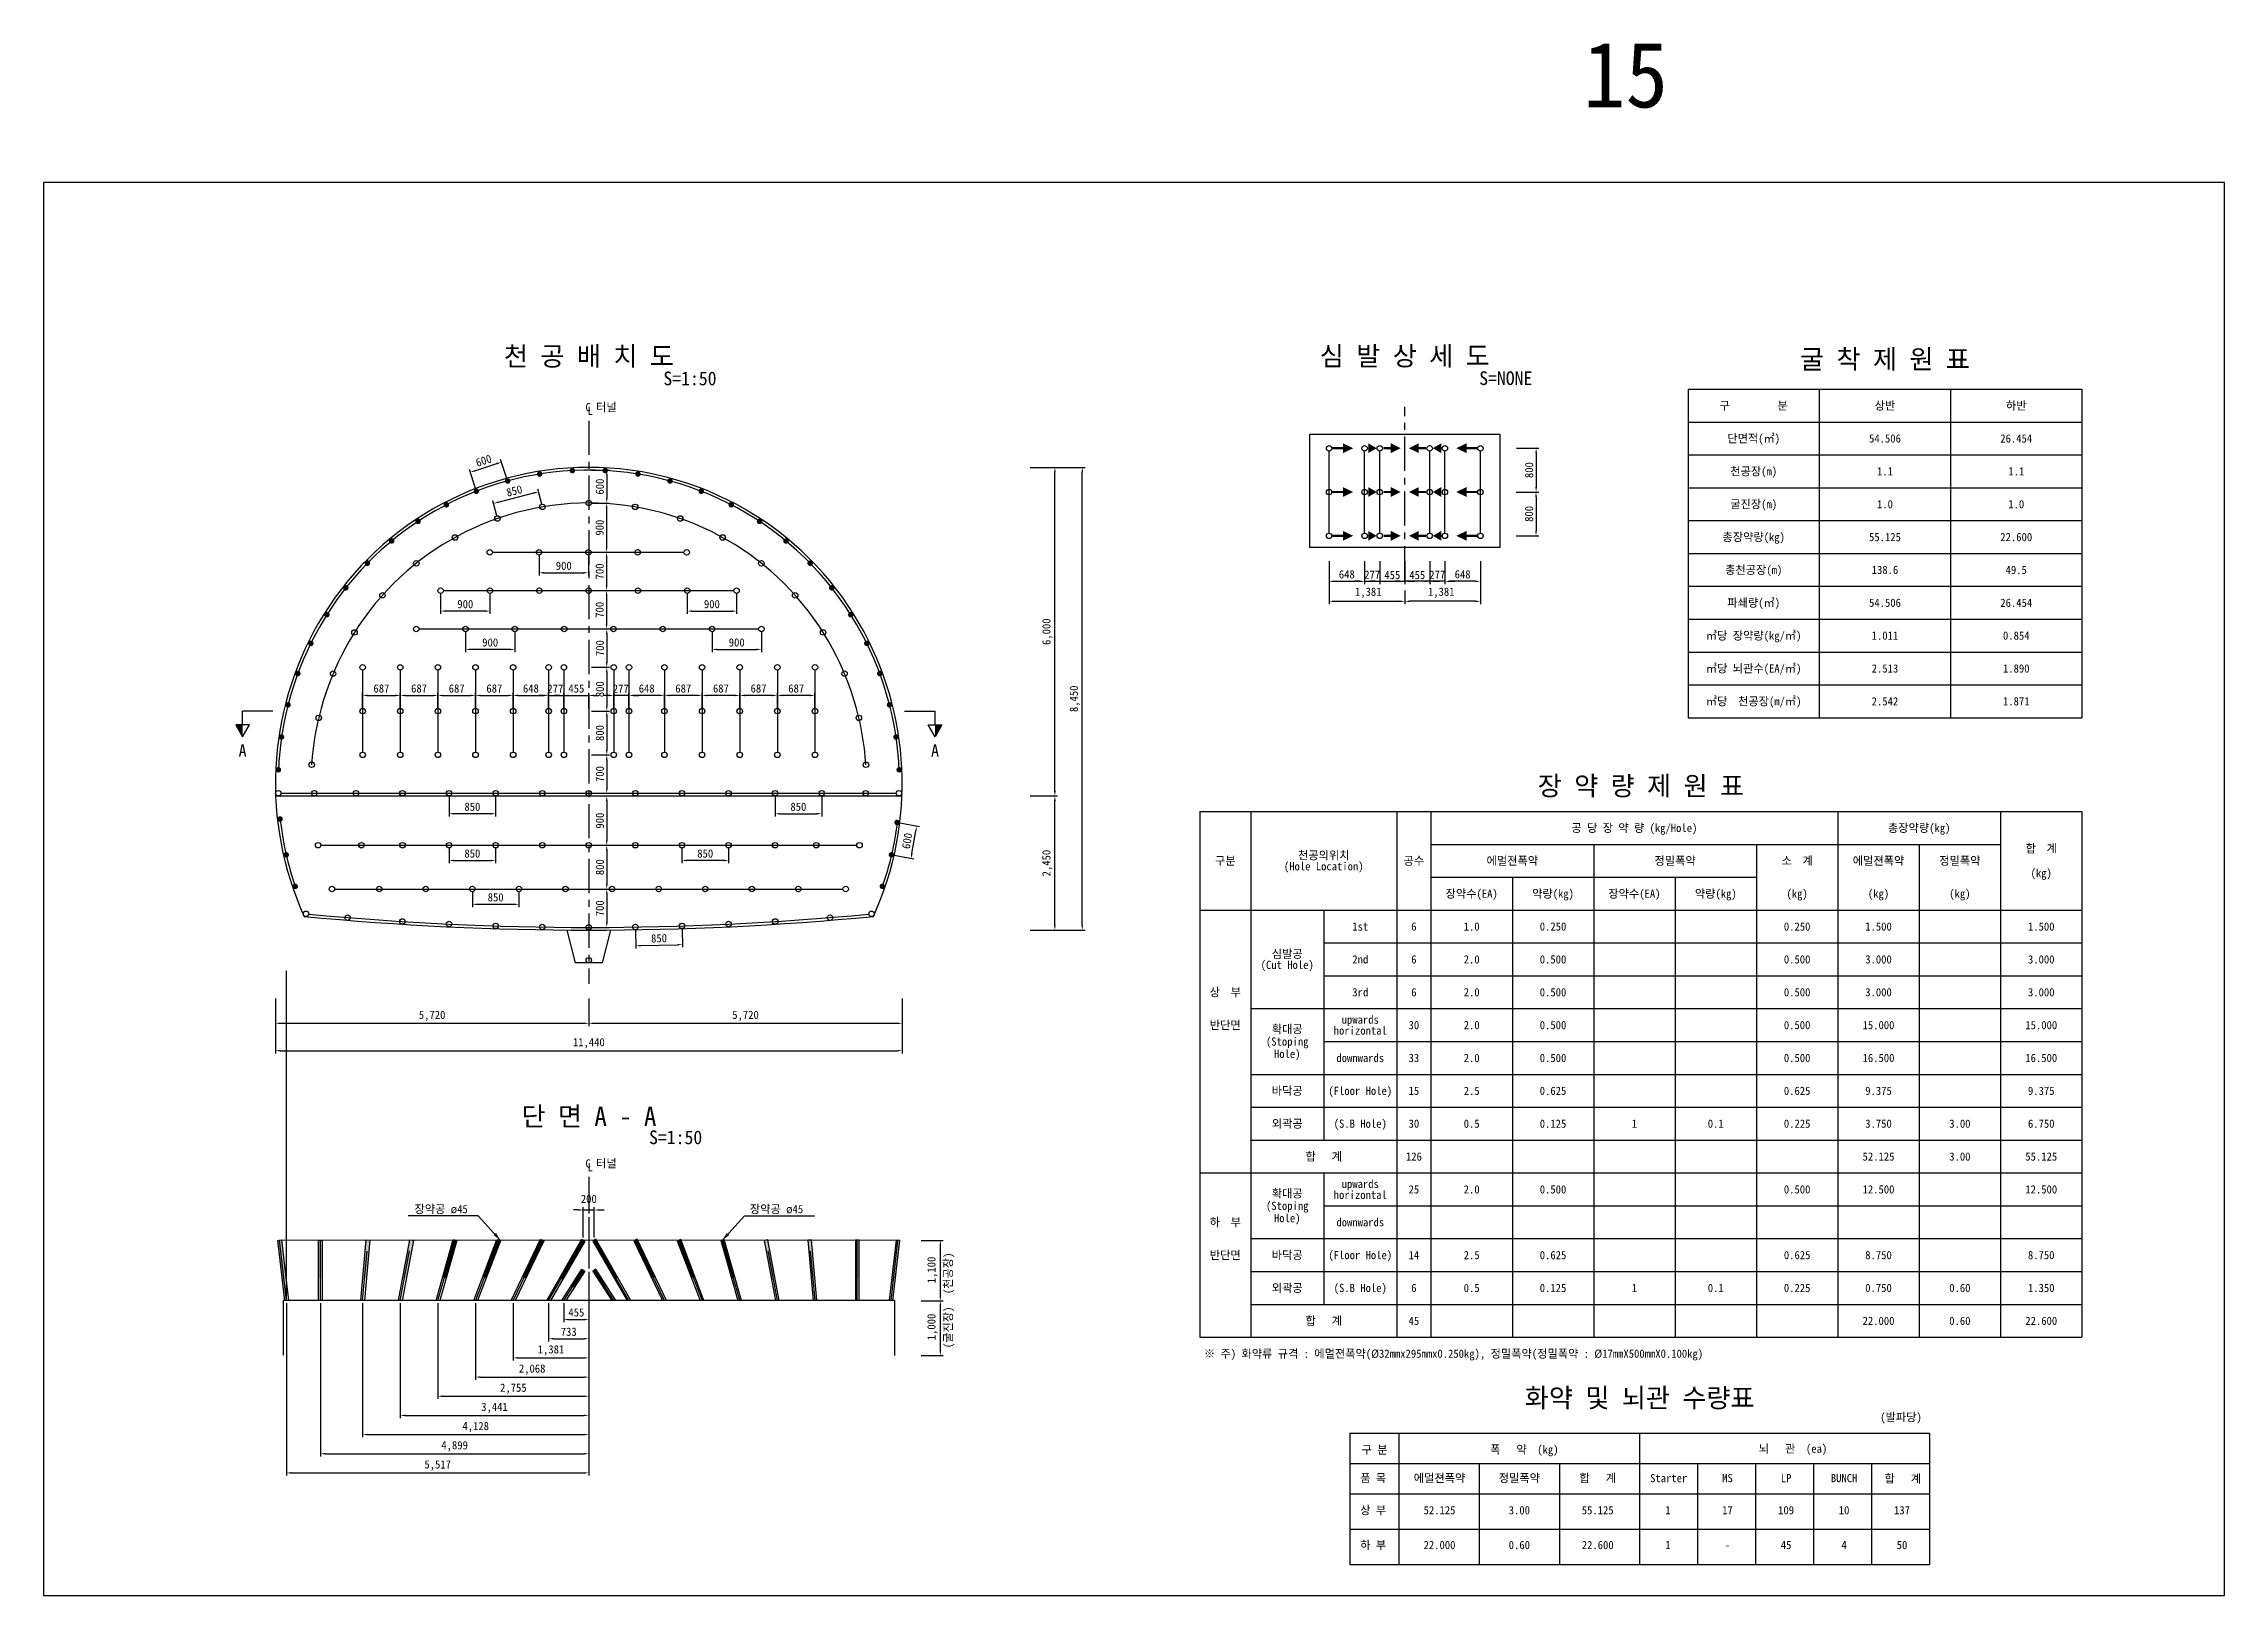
# Model space of a CAD drawing. Header units: millimetres. Extents: x -28226 to 41050, y 1277 to 31237.
# Drawn here: x 1250 to 41050, y 2900 to 31237 of the extents above; entities that cross this region are included whole.
import ezdxf
from ezdxf.enums import TextEntityAlignment as Align

# ---------------------------------------------------------------- set-up
doc = ezdxf.new("R2010")
doc.units = ezdxf.units.MM
doc.header["$LTSCALE"] = 500
doc.header["$PDMODE"] = 1
doc.linetypes.add('A-CENTR01', pattern=[2, 1.25, -0.25, 0.25, -0.25])
for name, color, linetype in [('CS-BLST', 4, 'Continuous'), ('CS-BLST-LIN1', 2, 'Continuous'), ('CS-BLST-LIN2', 2, 'Continuous'), ('CS-BLST-LIN3', 2, 'Continuous'), ('CS-BLST-PATT', 1, 'Continuous'), ('CS-BLST-TEX1', 6, 'Continuous'), ('CS-BLST-TEX3', 3, 'Continuous'), ('CS-CNTL', 1, 'A-CENTR01'), ('CS-DIML', 1, 'Continuous'), ('CS-DIMS', 1, 'Continuous'), ('CS-EXCV', 3, 'E-DIGLN01'), ('CS-LEAT', 3, 'Continuous'), ('CS-MISC', 2, 'Continuous'), ('CS-SYMB', 2, 'Continuous'), ('CS-TABL-LIN1', 4, 'Continuous'), ('CS-TABL-LIN2', 1, 'Continuous'), ('CS-TABL-TEX1', 6, 'Continuous'), ('CS-TABL-TEX2', 3, 'Continuous'), ('CS-TEX1', 6, 'Continuous'), ('CS-TEXT', 3, 'Continuous'), ('CX-PAPR', 2, 'Continuous')]:
    doc.layers.add(name, color=color, linetype=linetype)
doc.styles.get("Standard").update_dxf_attribs({"font": ''})
doc.styles.add('굴림체', font='')
doc.styles.get('Standard').set_extended_font_data('GulimChe')
doc.styles.get('굴림체').set_extended_font_data('GulimChe')
doc.linetypes.add('E-DIGLN01', pattern='A,0.9,-0.2,[19,kscals.shx,S=0.1,R=180,X=0,Y=0],0.9', length=2)
doc.dimstyles.new('DIM01-50', dxfattribs={"dimscale": 50, "dimtxt": 3, "dimasz": 1.8, "dimexe": 1, "dimexo": 1, "dimgap": 1, "dimtad": 1, "dimdec": 0, "dimzin": 9, "dimdsep": 46, "dimlunit": 6, "dimtxsty": '굴림체', "dimcen": 2.5, "dimclrt": 3, "dimadec": 4, "dimazin": 0, "dimtfac": 1, "dimtdec": 0, "dimtmove": 2, "dimatfit": 3, "dimfxl": 1, "dimtolj": 1, "dimtzin": 0, "dimarcsym": 0})

msp = doc.modelspace()

# ---------------------------------------------------------------- texts
at = {"layer": 'CS-BLST-TEX3', "char_height": 150, "width": 10.273, "attachment_point": 5, "rotation": 90, "style": '굴림체'}
for s, insert in [('\\A1;(천공장)', (17777.6, 8781.4)), ('\\A1;(굴진장)', (17777.6, 7795.1, 0))]:
    msp.add_mtext(s, dxfattribs=dict(at, insert=insert))
at = {"layer": 'CS-LEAT', "style": '굴림체'}
msp.add_text('장약공 ø45', height=150, dxfattribs=at).set_placement((8017.5, 9879.6, 0))
msp.add_text('장약공 ø45', height=150, rotation=0.00277, dxfattribs=at).set_placement((14139.4, 9879.3))
at = {"layer": 'CS-TABL-TEX1'}
for s, p in [('구         분', (32459.4, 24626.8)), ('상반', (34855.4, 24626.8)), ('하반', (37251.4, 24626.8)), ('단면적(㎡)', (32459.4, 24026.8)), ('천공장(m)', (32459.4, 23426.8)), ('굴진장(m)', (32459.4, 22826.8)), ('총장약량(kg)', (32459.4, 22226.8)), ('총천공장(m)', (32459.4, 21626.8)), ('파쇄량(㎥)', (32459.4, 21026.8)), ('㎥당 장약량(kg/㎥)', (32459.4, 20426.8)), ('㎥당 뇌관수(EA/㎥)', (32459.4, 19826.8)), ('㎥당  천공장(m/㎥)', (32459.4, 19226.8)), ('공 당 장 약 량 (kg/Hole)', (30282.6, 16914.6)), ('총장약량(kg)', (35480.1, 16914.6)), ('구분', (22816.1, 16314.6)), ('천공의위치', (24613.1, 16414.6)), ('공수', (26258.1, 16314.6)), ('에멀젼폭약', (28055.1, 16314.6)), ('정밀폭약', (31025.1, 16314.6)), ('소  계', (33252.6, 16314.6)), ('에멀젼폭약', (34737.6, 16314.6)), ('정밀폭약', (36222.6, 16314.6)), ('합  계', (37707.6, 16539.6)), ('(Hole Location)', (24613.1, 16214.6)), ('(kg)', (37707.6, 16089.6)), ('장약수(EA)', (27312.6, 15714.6)), ('약량(kg)', (28797.6, 15714.6)), ('장약수(EA)', (30282.6, 15714.6)), ('약량(kg)', (31767.6, 15714.6)), ('(kg)', (33252.6, 15714.6)), ('(kg)', (34737.6, 15714.6)), ('(kg)', (36222.6, 15714.6)), ('1st', (25279.6, 15114.6)), ('(Cut Hole)', (23946.6, 14414.6)), ('심발공', (23946.6, 14614.6)), ('2nd', (25279.6, 14514.6)), ('상  부', (22816.1, 13914.6)), ('3rd', (25279.6, 13914.6)), ('반단면', (22816.1, 13314.6)), ('확대공', (23946.6, 13239.6)), ('horizontal', (25279.6, 13214.6)), ('upwards', (25279.6, 13414.6)), ('(Stoping', (23946.6, 13014.6)), ('Hole)', (23946.6, 12789.6)), ('downwards', (25279.6, 12714.6)), ('바닥공', (23946.6, 12114.6)), ('(Floor Hole)', (25279.6, 12114.6)), ('외곽공', (23946.6, 11514.6)), ('(S.B Hole)', (25279.6, 11514.6)), ('합   계', (24613.1, 10914.6)), ('upwards', (25279.6, 10414.6)), ('(Stoping', (23946.6, 10014.6)), ('확대공', (23946.6, 10239.6)), ('horizontal', (25279.6, 10214.6)), ('하  부', (22816.1, 9714.6)), ('Hole)', (23946.6, 9789.6)), ('downwards', (25279.6, 9714.6)), ('반단면', (22816.1, 9114.6)), ('바닥공', (23946.6, 9114.6)), ('(Floor Hole)', (25279.6, 9114.6)), ('외곽공', (23946.6, 8514.6)), ('(S.B Hole)', (25279.6, 8514.6)), ('합   계', (24613.1, 7914.6))]:
    msp.add_text(s, height=150, dxfattribs=at).set_placement(p, align=Align.MIDDLE_CENTER)
for s, p in [('구 분', (25540.5, 5484.8)), ('폭   약  (kg)', (28273.4, 5489.2)), ('뇌   관  (ea)', (33176.6, 5504.6)), ('품 목', (25514.9, 4967.4)), ('에멀젼폭약', (26725.8, 4967.4)), ('정밀폭약', (28182.8, 4967.4)), ('합   계', (29612.7, 4967.4)), ('Starter', (30908.8, 4967.4)), ('MS', (31981.3, 4967.4)), ('LP', (33051, 4967.4)), ('BUNCH', (34109.7, 4967.4)), ('합   계', (35180.4, 4957.5)), ('상 부', (25514.9, 4381)), ('하 부', (25514.9, 3745.2))]:
    msp.add_text(s, height=150, dxfattribs=at).set_placement(p, align=Align.CENTER)
at = {"layer": 'CS-TABL-TEX2', "style": '굴림체'}
for s, p in [('54.506', (34855.4, 24026.8)), ('26.454', (37251.4, 24026.8)), ('1.1', (34855.4, 23426.8)), ('1.1', (37251.4, 23426.8)), ('1.0', (34855.4, 22826.8)), ('1.0', (37251.4, 22826.8)), ('55.125', (34855.4, 22226.8)), ('22.600', (37251.4, 22226.8)), ('138.6', (34855.4, 21626.8)), ('49.5', (37251.4, 21626.8)), ('54.506', (34855.4, 21026.8)), ('26.454', (37251.4, 21026.8)), ('1.011', (34855.4, 20426.8)), ('0.854', (37251.4, 20426.8)), ('2.513', (34855.4, 19826.8)), ('1.890', (37251.4, 19826.8)), ('2.542', (34855.4, 19226.8)), ('1.871', (37251.4, 19226.8)), ('6', (26258.1, 15114.6)), ('1.0', (27312.6, 15114.6)), ('0.250', (28797.6, 15114.6)), ('0.250', (33252.6, 15114.6)), ('1.500', (34737.6, 15114.6)), ('1.500', (37707.6, 15114.6)), ('6', (26258.1, 14514.6)), ('2.0', (27312.6, 14514.6)), ('0.500', (28797.6, 14514.6)), ('0.500', (33252.6, 14514.6)), ('3.000', (34737.6, 14514.6)), ('3.000', (37707.6, 14514.6)), ('6', (26258.1, 13914.6)), ('2.0', (27312.6, 13914.6)), ('0.500', (28797.6, 13914.6)), ('0.500', (33252.6, 13914.6)), ('3.000', (34737.6, 13914.6)), ('3.000', (37707.6, 13914.6)), ('30', (26258.1, 13314.6)), ('2.0', (27312.6, 13314.6)), ('0.500', (28797.6, 13314.6)), ('0.500', (33252.6, 13314.6)), ('15.000', (34737.6, 13314.6)), ('15.000', (37707.6, 13314.6)), ('33', (26258.1, 12714.6)), ('2.0', (27312.6, 12714.6)), ('0.500', (28797.6, 12714.6)), ('0.500', (33252.6, 12714.6)), ('16.500', (34737.6, 12714.6)), ('16.500', (37707.6, 12714.6)), ('15', (26258.1, 12114.6)), ('2.5', (27312.6, 12114.6)), ('0.625', (28797.6, 12114.6)), ('0.625', (33252.6, 12114.6)), ('9.375', (34737.6, 12114.6)), ('9.375', (37707.6, 12114.6)), ('30', (26258.1, 11514.6)), ('0.5', (27312.6, 11514.6)), ('0.125', (28797.6, 11514.6)), ('1', (30282.6, 11514.6)), ('0.1', (31767.6, 11514.6)), ('0.225', (33252.6, 11514.6)), ('3.750', (34737.6, 11514.6)), ('3.00', (36222.6, 11514.6)), ('6.750', (37707.6, 11514.6)), ('126', (26258.1, 10914.6)), ('52.125', (34737.6, 10914.6)), ('3.00', (36222.6, 10914.6)), ('55.125', (37707.6, 10914.6)), ('25', (26258.1, 10314.6)), ('2.0', (27312.6, 10314.6)), ('0.500', (28797.6, 10314.6)), ('0.500', (33252.6, 10314.6)), ('12.500', (34737.6, 10314.6)), ('12.500', (37707.6, 10314.6)), ('14', (26258.1, 9114.6)), ('2.5', (27312.6, 9114.6)), ('0.625', (28797.6, 9114.6)), ('0.625', (33252.6, 9114.6)), ('8.750', (34737.6, 9114.6)), ('8.750', (37707.6, 9114.6)), ('6', (26258.1, 8514.6)), ('0.5', (27312.6, 8514.6)), ('0.125', (28797.6, 8514.6)), ('1', (30282.6, 8514.6)), ('0.1', (31767.6, 8514.6)), ('0.225', (33252.6, 8514.6)), ('0.750', (34737.6, 8514.6)), ('0.60', (36222.6, 8514.6)), ('1.350', (37707.6, 8514.6)), ('45', (26258.1, 7914.6)), ('22.000', (34737.6, 7914.6)), ('0.60', (36222.6, 7914.6)), ('22.600', (37707.6, 7914.6)), ('(발파당)', (35148.1, 6155))]:
    msp.add_text(s, height=150, dxfattribs=at).set_placement(p, align=Align.MIDDLE_CENTER)
msp.add_text('※ 주) 화약류 규격 : 에멀젼폭약(Ø32mmx295mmx0.250kg), 정밀폭약(정밀폭약 : Ø17mmX500mmX0.100kg)', height=150, dxfattribs=at).set_placement((22427.1, 7314.6), align=Align.MIDDLE_LEFT)
for s, p in [('52.125', (26725.8, 4381)), ('3.00', (28182.8, 4381)), ('55.125', (29612.7, 4381)), ('1', (30893.6, 4381)), ('17', (31981.3, 4381)), ('109', (33051, 4381)), ('10', (34109.7, 4381)), ('137', (35166.7, 4381)), ('22.000', (26725.8, 3745.2)), ('0.60', (28182.8, 3745.2)), ('22.600', (29612.7, 3745.2)), ('1', (30893.6, 3745.2)), ('-', (31981.3, 3745.2)), ('45', (33051, 3745.2)), ('4', (34109.7, 3745.2)), ('50', (35166.7, 3745.2))]:
    msp.add_text(s, height=150, dxfattribs=at).set_placement(p, align=Align.CENTER)
at = {"layer": 'CS-TEX1', "style": '굴림체'}
for s, p in [('천 공 배 치 도', (11202.3, 25532.7)), ('심 발 상 세 도', (26091.2, 25537.1)), ('굴 착 제 원 표', (34855.4, 25478.9)), ('장 약 량 제 원 표', (30401.1, 17686.7)), ('화약 및 뇌관 수량표', (30378.2, 6511.3))]:
    msp.add_text(s, height=350, dxfattribs=at).set_placement(p, align=Align.MIDDLE)
msp.add_text('단 면 A - A', height=350, dxfattribs=at).set_placement((11202.3, 11473.9), align=Align.CENTER)
at = {"layer": 'CS-TEXT', "style": '굴림체'}
for s, height, p in [('S=1:50', 250, (12561.8, 24997.9)), ('S=NONE', 250, (27450.7, 25002.4)), ('C 터널', 150, (11138.7, 24522.8)), ('L', 150, (11176.1, 24455.3)), ('S=1:50', 250, (12300.1, 11140.2)), ('C 터널', 150, (11138.7, 10713.7)), ('L', 150, (11176.1, 10646.2))]:
    msp.add_text(s, height=height, dxfattribs=at).set_placement(p)
at = {"layer": 'CX-PAPR', "style": '굴림체'}
msp.add_text('15', height=1200, dxfattribs=at).set_placement((30120.5, 29711.7), align=Align.BOTTOM_CENTER)

# ---------------------------------------------------------------- blocks, each defined once
blk = doc.blocks.new('*D51')
at = {"layer": 'CS-DIMS', "color": 0, "lineweight": -2, "transparency": 16777216}
for p, q in [((28126, 23049), (28537, 23049)), ((28487, 22959), (28487, 22339)), ((28124, 22249), (28537, 22249))]:
    blk.add_line(p, q, dxfattribs=at)
at = {"layer": 'CS-DIMS', "color": 0, "transparency": 16777216}
for points in [[(28472, 22959), (28502, 22959), (28487, 23049)], [(28472, 22339), (28502, 22339), (28487, 22249)]]:
    blk.add_solid(points, dxfattribs=at)
at = {"layer": 'Defpoints', "color": 0, "transparency": 16777216}
for p in [(28076, 23049), (28074, 22249), (28487, 22249)]:
    blk.add_point(p, dxfattribs=at)
at = {"layer": 'CS-DIMS', "color": 3, "transparency": 16777216, "insert": (28360, 22649), "char_height": 150, "attachment_point": 5, "rotation": 90, "style": '굴림체'}
blk.add_mtext('\\A1;800', dxfattribs=at)
blk = doc.blocks.new('*D52')
at = {"layer": 'CS-DIMS', "color": 0, "lineweight": -2, "transparency": 16777216}
for p, q in [((28128, 23849), (28539, 23849)), ((28489, 23759), (28489, 23139)), ((28126, 23049), (28539, 23049))]:
    blk.add_line(p, q, dxfattribs=at)
at = {"layer": 'CS-DIMS', "color": 0, "transparency": 16777216}
for points in [[(28474, 23759), (28504, 23759), (28489, 23849)], [(28474, 23139), (28504, 23139), (28489, 23049)]]:
    blk.add_solid(points, dxfattribs=at)
at = {"layer": 'Defpoints', "color": 0, "transparency": 16777216}
for p in [(28078, 23849), (28076, 23049), (28489, 23049)]:
    blk.add_point(p, dxfattribs=at)
at = {"layer": 'CS-DIMS', "color": 3, "transparency": 16777216, "insert": (28362, 23449), "char_height": 150, "attachment_point": 5, "rotation": 90, "style": '굴림체'}
blk.add_mtext('\\A1;800', dxfattribs=at)
blk = doc.blocks.new('*D53')
at = {"layer": 'CS-DIMS', "color": 0, "lineweight": -2, "transparency": 16777216}
for p, q in [((25636, 21788), (25636, 21368)), ((26091, 21788), (26091, 21368)), ((25546, 21418), (25456, 21418)), ((25636, 21418), (26091, 21418)), ((26181, 21418), (26271, 21418))]:
    blk.add_line(p, q, dxfattribs=at)
at = {"layer": 'CS-DIMS', "color": 0, "transparency": 16777216}
for points in [[(25546, 21433), (25546, 21403), (25636, 21418)], [(26181, 21433), (26181, 21403), (26091, 21418)]]:
    blk.add_solid(points, dxfattribs=at)
at = {"layer": 'Defpoints', "color": 0, "transparency": 16777216}
for p in [(25636, 21838, 0), (26091, 21838), (26091, 21418)]:
    blk.add_point(p, dxfattribs=at)
at = {"layer": 'CS-DIMS', "color": 3, "transparency": 16777216, "insert": (25864, 21532), "char_height": 150, "attachment_point": 5, "style": '굴림체'}
blk.add_mtext('\\A1;455', dxfattribs=at)
blk = doc.blocks.new('*D54')
at = {"layer": 'CS-DIMS', "color": 0, "lineweight": -2, "transparency": 16777216}
for p, q in [((25359, 21654), (25359, 21368)), ((25636, 21788), (25636, 21368)), ((25269, 21418), (25179, 21418)), ((25359, 21418), (25636, 21418)), ((25726, 21418), (25816, 21418))]:
    blk.add_line(p, q, dxfattribs=at)
at = {"layer": 'CS-DIMS', "color": 0, "transparency": 16777216}
for points in [[(25269, 21433), (25269, 21403), (25359, 21418)], [(25726, 21433), (25726, 21403), (25636, 21418)]]:
    blk.add_solid(points, dxfattribs=at)
at = {"layer": 'Defpoints', "color": 0, "transparency": 16777216}
for p in [(25359, 21704, 0), (25636, 21838, 0), (25636, 21418)]:
    blk.add_point(p, dxfattribs=at)
at = {"layer": 'CS-DIMS', "color": 3, "transparency": 16777216, "insert": (25497, 21540), "char_height": 150, "attachment_point": 5, "style": '굴림체'}
blk.add_mtext('\\A1;277', dxfattribs=at)
blk = doc.blocks.new('*D55')
at = {"layer": 'CS-DIMS', "color": 0, "lineweight": -2, "transparency": 16777216}
for p, q in [((24710, 21788), (24710, 21368)), ((25359, 21788), (25359, 21368)), ((24800, 21418), (25269, 21418))]:
    blk.add_line(p, q, dxfattribs=at)
at = {"layer": 'CS-DIMS', "color": 0, "transparency": 16777216}
for points in [[(24800, 21433), (24800, 21403), (24710, 21418)], [(25269, 21433), (25269, 21403), (25359, 21418)]]:
    blk.add_solid(points, dxfattribs=at)
at = {"layer": 'Defpoints', "color": 0, "transparency": 16777216}
for p in [(24710, 21838, 0), (25359, 21838, 0), (25359, 21418)]:
    blk.add_point(p, dxfattribs=at)
at = {"layer": 'CS-DIMS', "color": 3, "transparency": 16777216, "insert": (25034, 21545), "char_height": 150, "attachment_point": 5, "style": '굴림체'}
blk.add_mtext('\\A1;648', dxfattribs=at)
blk = doc.blocks.new('*D56')
at = {"layer": 'CS-DIMS', "color": 0, "lineweight": -2, "transparency": 16777216}
for p, q in [((24710, 21788), (24710, 21003)), ((26091, 21251), (26091, 21003)), ((24800, 21053), (26001, 21053))]:
    blk.add_line(p, q, dxfattribs=at)
at = {"layer": 'CS-DIMS', "color": 0, "transparency": 16777216}
for points in [[(24800, 21068), (24800, 21038), (24710, 21053)], [(26001, 21068), (26001, 21038), (26091, 21053)]]:
    blk.add_solid(points, dxfattribs=at)
at = {"layer": 'Defpoints', "color": 0, "transparency": 16777216}
for p in [(24710, 21838, 0), (26091, 21301), (26091, 21053)]:
    blk.add_point(p, dxfattribs=at)
at = {"layer": 'CS-DIMS', "color": 3, "transparency": 16777216, "insert": (25425, 21209), "char_height": 150, "attachment_point": 5, "style": '굴림체'}
blk.add_mtext('\\A1;1,381', dxfattribs=at)
blk = doc.blocks.new('*D57')
at = {"layer": 'CS-DIMS', "color": 0, "lineweight": -2, "transparency": 16777216}
for p, q in [((10745, 8237), (10745, 7887)), ((11200, 8237), (11200, 7887)), ((10835, 7937), (11110, 7937))]:
    blk.add_line(p, q, dxfattribs=at)
at = {"layer": 'CS-DIMS', "color": 0, "transparency": 16777216}
for points in [[(10835, 7952), (10835, 7922), (10745, 7937)], [(11110, 7952), (11110, 7922), (11200, 7937)]]:
    blk.add_solid(points, dxfattribs=at)
at = {"layer": 'Defpoints', "color": 0, "transparency": 16777216}
for p in [(10745, 8287, 0), (11200, 8287), (11200, 7937)]:
    blk.add_point(p, dxfattribs=at)
at = {"layer": 'CS-DIMS', "color": 3, "transparency": 16777216, "insert": (10972, 8067), "char_height": 150, "attachment_point": 5, "style": '굴림체'}
blk.add_mtext('\\A1;455', dxfattribs=at)
blk = doc.blocks.new('*D58')
at = {"layer": 'CS-DIMS', "color": 0, "lineweight": -2, "transparency": 16777216}
for p, q in [((10467, 8237), (10467, 7537)), ((11200, 8237), (11200, 7537)), ((10557, 7587), (11110, 7587))]:
    blk.add_line(p, q, dxfattribs=at)
at = {"layer": 'CS-DIMS', "color": 0, "transparency": 16777216}
for points in [[(10557, 7602), (10557, 7572), (10467, 7587)], [(11110, 7602), (11110, 7572), (11200, 7587)]]:
    blk.add_solid(points, dxfattribs=at)
at = {"layer": 'Defpoints', "color": 0, "transparency": 16777216}
for p in [(10467, 8287), (11200, 8287), (11200, 7587)]:
    blk.add_point(p, dxfattribs=at)
at = {"layer": 'CS-DIMS', "color": 3, "transparency": 16777216, "insert": (10834, 7714), "char_height": 150, "attachment_point": 5, "style": '굴림체'}
blk.add_mtext('\\A1;733', dxfattribs=at)
blk = doc.blocks.new('*D59')
at = {"layer": 'CS-DIMS', "color": 0, "lineweight": -2, "transparency": 16777216}
for p, q in [((9819, 8237), (9819, 7187)), ((9909, 7237), (11110, 7237)), ((11200, 7537), (11200, 7187))]:
    blk.add_line(p, q, dxfattribs=at)
at = {"layer": 'CS-DIMS', "color": 0, "transparency": 16777216}
for points in [[(9909, 7252), (9909, 7222), (9819, 7237)], [(11110, 7252), (11110, 7222), (11200, 7237)]]:
    blk.add_solid(points, dxfattribs=at)
at = {"layer": 'Defpoints', "color": 0, "transparency": 16777216}
for p in [(9819, 8287, 0), (11200, 7587), (11200, 7237)]:
    blk.add_point(p, dxfattribs=at)
at = {"layer": 'CS-DIMS', "color": 3, "transparency": 16777216, "insert": (10510, 7374), "char_height": 150, "attachment_point": 5, "style": '굴림체'}
blk.add_mtext('\\A1;1,381', dxfattribs=at)
blk = doc.blocks.new('*D60')
at = {"layer": 'CS-DIMS', "color": 0, "lineweight": -2, "transparency": 16777216}
for p, q in [((9132, 8237), (9132, 6837)), ((11200, 7187), (11200, 6837)), ((9222, 6887), (11110, 6887))]:
    blk.add_line(p, q, dxfattribs=at)
at = {"layer": 'CS-DIMS', "color": 0, "transparency": 16777216}
for points in [[(9222, 6902), (9222, 6872), (9132, 6887)], [(11110, 6902), (11110, 6872), (11200, 6887)]]:
    blk.add_solid(points, dxfattribs=at)
at = {"layer": 'Defpoints', "color": 0, "transparency": 16777216}
for p in [(9132, 8287, 0), (11200, 7237), (11200, 6887)]:
    blk.add_point(p, dxfattribs=at)
at = {"layer": 'CS-DIMS', "color": 3, "transparency": 16777216, "insert": (10166, 7024), "char_height": 150, "attachment_point": 5, "style": '굴림체'}
blk.add_mtext('\\A1;2,068', dxfattribs=at)
blk = doc.blocks.new('*D61')
at = {"layer": 'CS-DIMS', "color": 0, "lineweight": -2, "transparency": 16777216}
for p, q in [((8445, 8237), (8445, 6487)), ((11200, 6837), (11200, 6487)), ((8535, 6537), (11110, 6537))]:
    blk.add_line(p, q, dxfattribs=at)
at = {"layer": 'CS-DIMS', "color": 0, "transparency": 16777216}
for points in [[(8535, 6552), (8535, 6522), (8445, 6537)], [(11110, 6552), (11110, 6522), (11200, 6537)]]:
    blk.add_solid(points, dxfattribs=at)
at = {"layer": 'Defpoints', "color": 0, "transparency": 16777216}
for p in [(8445, 8287, 0), (11200, 6887), (11200, 6537)]:
    blk.add_point(p, dxfattribs=at)
at = {"layer": 'CS-DIMS', "color": 3, "transparency": 16777216, "insert": (9823, 6674), "char_height": 150, "attachment_point": 5, "style": '굴림체'}
blk.add_mtext('\\A1;2,755', dxfattribs=at)
blk = doc.blocks.new('*D62')
at = {"layer": 'CS-DIMS', "color": 0, "lineweight": -2, "transparency": 16777216}
for p, q in [((7759, 8237), (7759, 6137)), ((11200, 6487), (11200, 6137)), ((7849, 6187), (11110, 6187))]:
    blk.add_line(p, q, dxfattribs=at)
at = {"layer": 'CS-DIMS', "color": 0, "transparency": 16777216}
for points in [[(7849, 6202), (7849, 6172), (7759, 6187)], [(11110, 6202), (11110, 6172), (11200, 6187)]]:
    blk.add_solid(points, dxfattribs=at)
at = {"layer": 'Defpoints', "color": 0, "transparency": 16777216}
for p in [(7759, 8287, 0), (11200, 6537), (11200, 6187)]:
    blk.add_point(p, dxfattribs=at)
at = {"layer": 'CS-DIMS', "color": 3, "transparency": 16777216, "insert": (9479, 6324), "char_height": 150, "attachment_point": 5, "style": '굴림체'}
blk.add_mtext('\\A1;3,441', dxfattribs=at)
blk = doc.blocks.new('*D63')
at = {"layer": 'CS-DIMS', "color": 0, "lineweight": -2, "transparency": 16777216}
for p, q in [((17263, 9382), (17666, 9382)), ((17616, 8372), (17616, 9292)), ((17263, 8282), (17666, 8282))]:
    blk.add_line(p, q, dxfattribs=at)
at = {"layer": 'CS-DIMS', "color": 0, "transparency": 16777216}
for points in [[(17601, 9292), (17631, 9292), (17616, 9382)], [(17601, 8372), (17631, 8372), (17616, 8282)]]:
    blk.add_solid(points, dxfattribs=at)
at = {"layer": 'Defpoints', "color": 0, "transparency": 16777216}
for p in [(17213, 9382), (17616, 9382), (17213, 8282, 0)]:
    blk.add_point(p, dxfattribs=at)
at = {"layer": 'CS-DIMS', "color": 3, "transparency": 16777216, "insert": (17472, 8843), "char_height": 150, "attachment_point": 5, "rotation": 90, "style": '굴림체'}
blk.add_mtext('\\A1;1,100', dxfattribs=at)
blk = doc.blocks.new('*D64')
at = {"layer": 'CS-DIMS', "color": 0, "lineweight": -2, "transparency": 16777216}
for p, q in [((17263, 8282), (17666, 8282)), ((17616, 7372), (17616, 8192)), ((17263, 7282), (17666, 7282))]:
    blk.add_line(p, q, dxfattribs=at)
at = {"layer": 'CS-DIMS', "color": 0, "transparency": 16777216}
for points in [[(17601, 8192), (17631, 8192), (17616, 8282)], [(17601, 7372), (17631, 7372), (17616, 7282)]]:
    blk.add_solid(points, dxfattribs=at)
at = {"layer": 'Defpoints', "color": 0, "transparency": 16777216}
for p in [(17213, 8282), (17616, 8282), (17213, 7282)]:
    blk.add_point(p, dxfattribs=at)
at = {"layer": 'CS-DIMS', "color": 3, "transparency": 16777216, "insert": (17472, 7802), "char_height": 150, "attachment_point": 5, "rotation": 90, "style": '굴림체'}
blk.add_mtext('\\A1;1,000', dxfattribs=at)
blk = doc.blocks.new('*D65')
at = {"layer": 'CS-DIMS', "color": 0, "lineweight": -2, "transparency": 16777216}
for p, q in [((17263, 9382), (17666, 9382)), ((17616, 8372), (17616, 9292)), ((17263, 8282), (17666, 8282))]:
    blk.add_line(p, q, dxfattribs=at)
at = {"layer": 'CS-DIMS', "color": 0, "transparency": 16777216}
for points in [[(17601, 9292), (17631, 9292), (17616, 9382)], [(17601, 8372), (17631, 8372), (17616, 8282)]]:
    blk.add_solid(points, dxfattribs=at)
at = {"layer": 'Defpoints', "color": 0, "transparency": 16777216}
for p in [(17213, 9382), (17616, 9382), (17213, 8282, 0)]:
    blk.add_point(p, dxfattribs=at)
at = {"layer": 'CS-DIMS', "color": 3, "transparency": 16777216, "insert": (17472, 8843), "char_height": 150, "attachment_point": 5, "rotation": 90, "style": '굴림체'}
blk.add_mtext('\\A1;1,100', dxfattribs=at)
blk = doc.blocks.new('*D66')
at = {"layer": 'CS-DIMS', "color": 0, "lineweight": -2, "transparency": 16777216}
for p, q in [((17263, 8282), (17666, 8282)), ((17616, 7372), (17616, 8192)), ((17263, 7282), (17666, 7282))]:
    blk.add_line(p, q, dxfattribs=at)
at = {"layer": 'CS-DIMS', "color": 0, "transparency": 16777216}
for points in [[(17601, 8192), (17631, 8192), (17616, 8282)], [(17601, 7372), (17631, 7372), (17616, 7282)]]:
    blk.add_solid(points, dxfattribs=at)
at = {"layer": 'Defpoints', "color": 0, "transparency": 16777216}
for p in [(17213, 8282), (17616, 8282), (17213, 7282)]:
    blk.add_point(p, dxfattribs=at)
at = {"layer": 'CS-DIMS', "color": 3, "transparency": 16777216, "insert": (17472, 7802), "char_height": 150, "attachment_point": 5, "rotation": 90, "style": '굴림체'}
blk.add_mtext('\\A1;1,000', dxfattribs=at)
blk = doc.blocks.new('*D67')
at = {"layer": 'CS-DIMS', "color": 0, "lineweight": -2, "transparency": 16777216}
for p, q in [((5480, 13797), (5480, 13297)), ((11200, 13797), (11200, 13297)), ((5570, 13347), (11110, 13347))]:
    blk.add_line(p, q, dxfattribs=at)
at = {"layer": 'CS-DIMS', "color": 0, "transparency": 16777216}
for points in [[(5570, 13362), (5570, 13332), (5480, 13347)], [(11110, 13362), (11110, 13332), (11200, 13347)]]:
    blk.add_solid(points, dxfattribs=at)
at = {"layer": 'Defpoints', "color": 0, "transparency": 16777216}
for p in [(5480, 13847), (11200, 13847), (11200, 13347)]:
    blk.add_point(p, dxfattribs=at)
at = {"layer": 'CS-DIMS', "color": 3, "transparency": 16777216, "insert": (8340, 13483), "char_height": 150, "attachment_point": 5, "style": '굴림체'}
blk.add_mtext('\\A1;5,720', dxfattribs=at)
blk = doc.blocks.new('*D68')
at = {"layer": 'CS-DIMS', "color": 0, "lineweight": -2, "transparency": 16777216}
for p, q in [((11200, 13797), (11200, 13297)), ((16920, 13797), (16920, 13297)), ((11290, 13347), (16830, 13347))]:
    blk.add_line(p, q, dxfattribs=at)
at = {"layer": 'CS-DIMS', "color": 0, "transparency": 16777216}
for points in [[(11290, 13362), (11290, 13332), (11200, 13347)], [(16830, 13362), (16830, 13332), (16920, 13347)]]:
    blk.add_solid(points, dxfattribs=at)
at = {"layer": 'Defpoints', "color": 0, "transparency": 16777216}
for p in [(11200, 13847), (16920, 13847), (16920, 13347)]:
    blk.add_point(p, dxfattribs=at)
at = {"layer": 'CS-DIMS', "color": 3, "transparency": 16777216, "insert": (14060, 13483), "char_height": 150, "attachment_point": 5, "style": '굴림체'}
blk.add_mtext('\\A1;5,720', dxfattribs=at)
blk = doc.blocks.new('*D69')
at = {"layer": 'CS-DIMS', "color": 0, "lineweight": -2, "transparency": 16777216}
for p, q in [((5480, 13297), (5480, 12797)), ((16920, 13297), (16920, 12797)), ((5570, 12847), (16830, 12847))]:
    blk.add_line(p, q, dxfattribs=at)
at = {"layer": 'CS-DIMS', "color": 0, "transparency": 16777216}
for points in [[(5570, 12862), (5570, 12832), (5480, 12847)], [(16830, 12862), (16830, 12832), (16920, 12847)]]:
    blk.add_solid(points, dxfattribs=at)
at = {"layer": 'Defpoints', "color": 0, "transparency": 16777216}
for p in [(5480, 13347), (16920, 13347), (16920, 12847)]:
    blk.add_point(p, dxfattribs=at)
at = {"layer": 'CS-DIMS', "color": 3, "transparency": 16777216, "insert": (11200, 12983), "char_height": 150, "attachment_point": 5, "style": '굴림체'}
blk.add_mtext('\\A1;11,440', dxfattribs=at)
blk = doc.blocks.new('*D70')
at = {"layer": 'CS-DIMS', "color": 0, "lineweight": -2, "transparency": 16777216}
for p, q in [((19256, 17498), (19756, 17498)), ((19706, 15138), (19706, 17408)), ((19256, 15048), (19756, 15048))]:
    blk.add_line(p, q, dxfattribs=at)
at = {"layer": 'CS-DIMS', "color": 0, "transparency": 16777216}
for points in [[(19691, 17408), (19721, 17408), (19706, 17498)], [(19691, 15138), (19721, 15138), (19706, 15048)]]:
    blk.add_solid(points, dxfattribs=at)
at = {"layer": 'Defpoints', "color": 0, "transparency": 16777216}
for p in [(19206, 17498), (19706, 17498), (19206, 15048)]:
    blk.add_point(p, dxfattribs=at)
at = {"layer": 'CS-DIMS', "color": 3, "transparency": 16777216, "insert": (19570, 16273), "char_height": 150, "attachment_point": 5, "rotation": 90, "style": '굴림체'}
blk.add_mtext('\\A1;2,450', dxfattribs=at)
blk = doc.blocks.new('*D71')
at = {"layer": 'CS-DIMS', "color": 0, "lineweight": -2, "transparency": 16777216}
for p, q in [((19756, 23498), (20256, 23498)), ((20206, 15138), (20206, 23408)), ((19756, 15048), (20256, 15048))]:
    blk.add_line(p, q, dxfattribs=at)
at = {"layer": 'CS-DIMS', "color": 0, "transparency": 16777216}
for points in [[(20191, 23408), (20221, 23408), (20206, 23498)], [(20191, 15138), (20221, 15138), (20206, 15048)]]:
    blk.add_solid(points, dxfattribs=at)
at = {"layer": 'Defpoints', "color": 0, "transparency": 16777216}
for p in [(19706, 23498), (20206, 23498), (19706, 15048)]:
    blk.add_point(p, dxfattribs=at)
at = {"layer": 'CS-DIMS', "color": 3, "transparency": 16777216, "insert": (20070, 19273), "char_height": 150, "attachment_point": 5, "rotation": 90, "style": '굴림체'}
blk.add_mtext('\\A1;8,450', dxfattribs=at)
blk = doc.blocks.new('*D72')
at = {"layer": 'CS-DIMS', "color": 0, "lineweight": -2, "transparency": 16777216}
for p, q in [((19256, 23498), (19756, 23498)), ((19706, 17588), (19706, 23408)), ((19256, 17498), (19756, 17498))]:
    blk.add_line(p, q, dxfattribs=at)
at = {"layer": 'CS-DIMS', "color": 0, "transparency": 16777216}
for points in [[(19691, 23408), (19721, 23408), (19706, 23498)], [(19691, 17588), (19721, 17588), (19706, 17498)]]:
    blk.add_solid(points, dxfattribs=at)
at = {"layer": 'Defpoints', "color": 0, "transparency": 16777216}
for p in [(19206, 23498), (19706, 23498), (19206, 17498)]:
    blk.add_point(p, dxfattribs=at)
at = {"layer": 'CS-DIMS', "color": 3, "transparency": 16777216, "insert": (19570, 20498), "char_height": 150, "attachment_point": 5, "rotation": 90, "style": '굴림체'}
blk.add_mtext('\\A1;6,000', dxfattribs=at)
blk = doc.blocks.new('*D9')
at = {"layer": 'CS-DIMS', "color": 0, "lineweight": -2, "transparency": 16777216}
for p, q in [((11250, 19048), (11578, 19048)), ((11528, 18958), (11528, 18338)), ((11250, 18248), (11578, 18248))]:
    blk.add_line(p, q, dxfattribs=at)
at = {"layer": 'CS-DIMS', "color": 0, "transparency": 16777216}
for points in [[(11513, 18958), (11543, 18958), (11528, 19048)], [(11513, 18338), (11543, 18338), (11528, 18248)]]:
    blk.add_solid(points, dxfattribs=at)
at = {"layer": 'Defpoints', "color": 0, "transparency": 16777216}
for p in [(11200, 19048), (11200, 18248), (11528, 18248)]:
    blk.add_point(p, dxfattribs=at)
at = {"layer": 'CS-DIMS', "color": 3, "transparency": 16777216, "insert": (11402, 18648), "char_height": 150, "attachment_point": 5, "rotation": 90, "style": '굴림체'}
blk.add_mtext('\\A1;800', dxfattribs=at)
blk = doc.blocks.new('*D10')
at = {"layer": 'CS-DIMS', "color": 0, "lineweight": -2, "transparency": 16777216}
for p, q in [((8445, 19098), (8445, 19384)), ((8535, 19334), (9042, 19334)), ((9132, 19098), (9132, 19384))]:
    blk.add_line(p, q, dxfattribs=at)
at = {"layer": 'CS-DIMS', "color": 0, "transparency": 16777216}
for points in [[(8535, 19349), (8535, 19319), (8445, 19334)], [(9042, 19349), (9042, 19319), (9132, 19334)]]:
    blk.add_solid(points, dxfattribs=at)
at = {"layer": 'Defpoints', "color": 0, "transparency": 16777216}
for p in [(9132, 19334), (8445, 19048), (9132, 19048)]:
    blk.add_point(p, dxfattribs=at)
at = {"layer": 'CS-DIMS', "color": 3, "transparency": 16777216, "insert": (8789, 19461), "char_height": 150, "attachment_point": 5, "style": '굴림체'}
blk.add_mtext('\\A1;687', dxfattribs=at)
blk = doc.blocks.new('*D11')
at = {"layer": 'CS-DIMS', "color": 0, "lineweight": -2, "transparency": 16777216}
for p, q in [((11250, 19848), (11578, 19848)), ((11528, 19758), (11528, 19138)), ((11250, 19048), (11578, 19048))]:
    blk.add_line(p, q, dxfattribs=at)
at = {"layer": 'CS-DIMS', "color": 0, "transparency": 16777216}
for points in [[(11513, 19758), (11543, 19758), (11528, 19848)], [(11513, 19138), (11543, 19138), (11528, 19048)]]:
    blk.add_solid(points, dxfattribs=at)
at = {"layer": 'Defpoints', "color": 0, "transparency": 16777216}
for p in [(11200, 19848), (11200, 19048), (11528, 19048)]:
    blk.add_point(p, dxfattribs=at)
at = {"layer": 'CS-DIMS', "color": 3, "transparency": 16777216, "insert": (11402, 19448), "char_height": 150, "attachment_point": 5, "rotation": 90, "style": '굴림체'}
blk.add_mtext('\\A1;800', dxfattribs=at)
blk = doc.blocks.new('*D12')
at = {"layer": 'CS-DIMS', "color": 0, "lineweight": -2, "transparency": 16777216}
for p, q in [((11250, 18248), (11578, 18248)), ((11528, 18158), (11528, 17638)), ((11250, 17548), (11578, 17548))]:
    blk.add_line(p, q, dxfattribs=at)
at = {"layer": 'CS-DIMS', "color": 0, "transparency": 16777216}
for points in [[(11513, 18158), (11543, 18158), (11528, 18248)], [(11513, 17638), (11543, 17638), (11528, 17548)]]:
    blk.add_solid(points, dxfattribs=at)
at = {"layer": 'Defpoints', "color": 0, "transparency": 16777216}
for p in [(11200, 18248), (11200, 17548), (11528, 17548)]:
    blk.add_point(p, dxfattribs=at)
at = {"layer": 'CS-DIMS', "color": 3, "transparency": 16777216, "insert": (11402, 17898), "char_height": 150, "attachment_point": 5, "rotation": 90, "style": '굴림체'}
blk.add_mtext('\\A1;700', dxfattribs=at)
blk = doc.blocks.new('*D13')
at = {"layer": 'CS-DIMS', "color": 0, "lineweight": -2, "transparency": 16777216}
for p, q in [((11250, 20548), (11578, 20548)), ((11528, 20458), (11528, 19938)), ((11250, 19848), (11578, 19848))]:
    blk.add_line(p, q, dxfattribs=at)
at = {"layer": 'CS-DIMS', "color": 0, "transparency": 16777216}
for points in [[(11513, 20458), (11543, 20458), (11528, 20548)], [(11513, 19938), (11543, 19938), (11528, 19848)]]:
    blk.add_solid(points, dxfattribs=at)
at = {"layer": 'Defpoints', "color": 0, "transparency": 16777216}
for p in [(11200, 20548), (11200, 19848), (11528, 19848)]:
    blk.add_point(p, dxfattribs=at)
at = {"layer": 'CS-DIMS', "color": 3, "transparency": 16777216, "insert": (11402, 20198), "char_height": 150, "attachment_point": 5, "rotation": 90, "style": '굴림체'}
blk.add_mtext('\\A1;700', dxfattribs=at)
blk = doc.blocks.new('*D14')
at = {"layer": 'CS-DIMS', "color": 0, "lineweight": -2, "transparency": 16777216}
for p, q in [((11250, 21248), (11575, 21248)), ((11525, 21158), (11525, 20638)), ((11250, 20548), (11575, 20548))]:
    blk.add_line(p, q, dxfattribs=at)
at = {"layer": 'CS-DIMS', "color": 0, "transparency": 16777216}
for points in [[(11510, 21158), (11540, 21158), (11525, 21248)], [(11510, 20638), (11540, 20638), (11525, 20548)]]:
    blk.add_solid(points, dxfattribs=at)
at = {"layer": 'Defpoints', "color": 0, "transparency": 16777216}
for p in [(11200, 21248), (11200, 20548), (11525, 20548)]:
    blk.add_point(p, dxfattribs=at)
at = {"layer": 'CS-DIMS', "color": 3, "transparency": 16777216, "insert": (11398, 20898), "char_height": 150, "attachment_point": 5, "rotation": 90, "style": '굴림체'}
blk.add_mtext('\\A1;700', dxfattribs=at)
blk = doc.blocks.new('*D15')
at = {"layer": 'CS-DIMS', "color": 0, "lineweight": -2, "transparency": 16777216}
for p, q in [((11250, 22848), (11575, 22848)), ((11525, 22758), (11525, 22038)), ((11250, 21948), (11575, 21948))]:
    blk.add_line(p, q, dxfattribs=at)
at = {"layer": 'CS-DIMS', "color": 0, "transparency": 16777216}
for points in [[(11510, 22758), (11540, 22758), (11525, 22848)], [(11510, 22038), (11540, 22038), (11525, 21948)]]:
    blk.add_solid(points, dxfattribs=at)
at = {"layer": 'Defpoints', "color": 0, "transparency": 16777216}
for p in [(11200, 22848), (11200, 21948), (11525, 21948)]:
    blk.add_point(p, dxfattribs=at)
at = {"layer": 'CS-DIMS', "color": 3, "transparency": 16777216, "insert": (11398, 22398), "char_height": 150, "attachment_point": 5, "rotation": 90, "style": '굴림체'}
blk.add_mtext('\\A1;900', dxfattribs=at)
blk = doc.blocks.new('*D16')
at = {"layer": 'CS-DIMS', "color": 0, "lineweight": -2, "transparency": 16777216}
for p, q in [((11250, 23448), (11578, 23448)), ((11528, 23358), (11528, 22938)), ((11250, 22848), (11578, 22848))]:
    blk.add_line(p, q, dxfattribs=at)
at = {"layer": 'CS-DIMS', "color": 0, "transparency": 16777216}
for points in [[(11513, 23358), (11543, 23358), (11528, 23448)], [(11513, 22938), (11543, 22938), (11528, 22848)]]:
    blk.add_solid(points, dxfattribs=at)
at = {"layer": 'Defpoints', "color": 0, "transparency": 16777216}
for p in [(11200, 23448), (11200, 22848), (11528, 22848)]:
    blk.add_point(p, dxfattribs=at)
at = {"layer": 'CS-DIMS', "color": 3, "transparency": 16777216, "insert": (11402, 23148), "char_height": 150, "attachment_point": 5, "rotation": 90, "style": '굴림체'}
blk.add_mtext('\\A1;600', dxfattribs=at)
blk = doc.blocks.new('*D17')
at = {"layer": 'CS-DIMS', "color": 0, "lineweight": -2, "transparency": 16777216}
for p, q in [((8950, 20498), (8950, 20124)), ((9850, 20498), (9850, 20124)), ((9760, 20174), (9040, 20174))]:
    blk.add_line(p, q, dxfattribs=at)
at = {"layer": 'CS-DIMS', "color": 0, "transparency": 16777216}
for points in [[(9040, 20189), (9040, 20159), (8950, 20174)], [(9760, 20189), (9760, 20159), (9850, 20174)]]:
    blk.add_solid(points, dxfattribs=at)
at = {"layer": 'Defpoints', "color": 0, "transparency": 16777216}
for p in [(8950, 20548), (9850, 20548), (8950, 20174)]:
    blk.add_point(p, dxfattribs=at)
at = {"layer": 'CS-DIMS', "color": 3, "transparency": 16777216, "insert": (9400, 20301), "char_height": 150, "attachment_point": 5, "style": '굴림체'}
blk.add_mtext('\\A1;900', dxfattribs=at)
blk = doc.blocks.new('*D18')
at = {"layer": 'CS-DIMS', "color": 0, "lineweight": -2, "transparency": 16777216}
for p, q in [((8496, 21198), (8496, 20824)), ((9396, 21198), (9396, 20824)), ((9306, 20874), (8586, 20874))]:
    blk.add_line(p, q, dxfattribs=at)
at = {"layer": 'CS-DIMS', "color": 0, "transparency": 16777216}
for points in [[(8586, 20889), (8586, 20859), (8496, 20874)], [(9306, 20889), (9306, 20859), (9396, 20874)]]:
    blk.add_solid(points, dxfattribs=at)
at = {"layer": 'Defpoints', "color": 0, "transparency": 16777216}
for p in [(8496, 21248), (9396, 21248), (8496, 20874)]:
    blk.add_point(p, dxfattribs=at)
at = {"layer": 'CS-DIMS', "color": 3, "transparency": 16777216, "insert": (8946, 21001), "char_height": 150, "attachment_point": 5, "style": '굴림체'}
blk.add_mtext('\\A1;900', dxfattribs=at)
blk = doc.blocks.new('*D19')
at = {"layer": 'CS-DIMS', "color": 0, "lineweight": -2, "transparency": 16777216}
for p, q in [((9121, 23437), (9520, 23567)), ((9702, 23298), (9590, 23642)), ((9132, 23113), (9020, 23457))]:
    blk.add_line(p, q, dxfattribs=at)
at = {"layer": 'CS-DIMS', "color": 0, "transparency": 16777216}
for points in [[(9515, 23581), (9525, 23552), (9606, 23595)], [(9116, 23451), (9125, 23423), (9035, 23409)]]:
    blk.add_solid(points, dxfattribs=at)
at = {"layer": 'Defpoints', "color": 0, "transparency": 16777216}
for p in [(9606, 23595), (9717, 23250), (9147, 23065)]:
    blk.add_point(p, dxfattribs=at)
at = {"layer": 'CS-DIMS', "color": 3, "transparency": 16777216, "insert": (9281, 23622), "char_height": 150, "attachment_point": 5, "rotation": 18, "style": '굴림체'}
blk.add_mtext('\\A1;600', dxfattribs=at)
blk = doc.blocks.new('*D20')
at = {"layer": 'CS-DIMS', "color": 0, "lineweight": -2, "transparency": 16777216}
for p, q in [((10342, 22826), (10270, 23102)), ((9519, 22613), (9448, 22889)), ((9548, 22864), (10196, 23031))]:
    blk.add_line(p, q, dxfattribs=at)
at = {"layer": 'CS-DIMS', "color": 0, "transparency": 16777216}
for points in [[(9544, 22878), (9552, 22849), (9461, 22841)], [(10192, 23045), (10199, 23016), (10283, 23053)]]:
    blk.add_solid(points, dxfattribs=at)
at = {"layer": 'Defpoints', "color": 0, "transparency": 16777216}
for p in [(10283, 23053), (10354, 22777), (9532, 22565)]:
    blk.add_point(p, dxfattribs=at)
at = {"layer": 'CS-DIMS', "color": 3, "transparency": 16777216, "insert": (9840, 23070), "char_height": 150, "attachment_point": 5, "rotation": 14.4658, "style": '굴림체'}
blk.add_mtext('\\A1;850', dxfattribs=at)
blk = doc.blocks.new('*D21')
at = {"layer": 'CS-DIMS', "color": 0, "lineweight": -2, "transparency": 16777216}
for p, q in [((16876, 17006), (17236, 16943)), ((17098, 16449), (17171, 16863)), ((16772, 16415), (17132, 16352))]:
    blk.add_line(p, q, dxfattribs=at)
at = {"layer": 'CS-DIMS', "color": 0, "transparency": 16777216}
for points in [[(17156, 16865), (17186, 16860), (17186, 16951)], [(17083, 16452), (17113, 16447), (17082, 16361)]]:
    blk.add_solid(points, dxfattribs=at)
at = {"layer": 'Defpoints', "color": 0, "transparency": 16777216}
for p in [(16827, 17015), (17186, 16951), (16723, 16424)]:
    blk.add_point(p, dxfattribs=at)
at = {"layer": 'CS-DIMS', "color": 3, "transparency": 16777216, "insert": (17010, 16678), "char_height": 150, "attachment_point": 5, "rotation": 80.0173, "style": '굴림체'}
blk.add_mtext('\\A1;600', dxfattribs=at)
blk = doc.blocks.new('SECB_L1')
at = {"layer": 'CS-SYMB'}
for p in [(-11.1, 4.99), (0, 0)]:
    blk.add_line(p, (-11.1, 0), dxfattribs=at)
blk.add_lwpolyline([(-11.1, 9.41), (-8.6, 4.99), (-13.6, 4.99)], close=True, dxfattribs=at)
blk.add_solid([(-11.1, 9.41), (-11.1, 9.41), (-11.1, 4.99), (-13.6, 4.99)], dxfattribs=at)
at = {"layer": 'CS-TEX1', "style": '굴림체', "flags": 4}
for tag, rotation in [('A_180', 180), ('A_090', 270), ('A_270', 90)]:
    blk.add_attdef(tag, text='', height=5, rotation=rotation, dxfattribs=at).set_placement((-10.79, 14), align=Align.MIDDLE)
blk.add_attdef('A_000', text='', height=4.5, dxfattribs=at).set_placement((-11.1, 14.41), align=Align.MIDDLE)
blk = doc.blocks.new('*D22')
at = {"layer": 'CS-DIMS', "color": 0, "lineweight": -2, "transparency": 16777216}
for p, q in [((9132, 19098), (9132, 19384)), ((9222, 19334), (9729, 19334)), ((9819, 19098), (9819, 19384))]:
    blk.add_line(p, q, dxfattribs=at)
at = {"layer": 'CS-DIMS', "color": 0, "transparency": 16777216}
for points in [[(9222, 19349), (9222, 19319), (9132, 19334)], [(9729, 19349), (9729, 19319), (9819, 19334)]]:
    blk.add_solid(points, dxfattribs=at)
at = {"layer": 'Defpoints', "color": 0, "transparency": 16777216}
for p in [(9819, 19334), (9132, 19048), (9819, 19048)]:
    blk.add_point(p, dxfattribs=at)
at = {"layer": 'CS-DIMS', "color": 3, "transparency": 16777216, "insert": (9476, 19461), "char_height": 150, "attachment_point": 5, "style": '굴림체'}
blk.add_mtext('\\A1;687', dxfattribs=at)
blk = doc.blocks.new('*D23')
at = {"layer": 'CS-DIMS', "color": 0, "lineweight": -2, "transparency": 16777216}
for p, q in [((9819, 19098), (9819, 19384)), ((9909, 19334), (10377, 19334)), ((10467, 19098), (10467, 19384))]:
    blk.add_line(p, q, dxfattribs=at)
at = {"layer": 'CS-DIMS', "color": 0, "transparency": 16777216}
for points in [[(9909, 19349), (9909, 19319), (9819, 19334)], [(10377, 19349), (10377, 19319), (10467, 19334)]]:
    blk.add_solid(points, dxfattribs=at)
at = {"layer": 'Defpoints', "color": 0, "transparency": 16777216}
for p in [(10467, 19334), (9819, 19048), (10467, 19048, 0)]:
    blk.add_point(p, dxfattribs=at)
at = {"layer": 'CS-DIMS', "color": 3, "transparency": 16777216, "insert": (10143, 19461), "char_height": 150, "attachment_point": 5, "style": '굴림체'}
blk.add_mtext('\\A1;648', dxfattribs=at)
blk = doc.blocks.new('*D24')
at = {"layer": 'CS-DIMS', "color": 0, "lineweight": -2, "transparency": 16777216}
for p, q in [((10377, 19334), (10287, 19334)), ((10467, 19098), (10467, 19384)), ((10467, 19334), (10745, 19334)), ((10745, 19098), (10745, 19384)), ((10835, 19334), (10925, 19334))]:
    blk.add_line(p, q, dxfattribs=at)
at = {"layer": 'CS-DIMS', "color": 0, "transparency": 16777216}
for points in [[(10377, 19349), (10377, 19319), (10467, 19334)], [(10835, 19349), (10835, 19319), (10745, 19334)]]:
    blk.add_solid(points, dxfattribs=at)
at = {"layer": 'Defpoints', "color": 0, "transparency": 16777216}
for p in [(10745, 19334), (10467, 19048, 0), (10745, 19048, 0)]:
    blk.add_point(p, dxfattribs=at)
at = {"layer": 'CS-DIMS', "color": 3, "transparency": 16777216, "insert": (10589, 19458), "char_height": 150, "attachment_point": 5, "style": '굴림체'}
blk.add_mtext('\\A1;277', dxfattribs=at)
blk = doc.blocks.new('*D25')
at = {"layer": 'CS-DIMS', "color": 0, "lineweight": -2, "transparency": 16777216}
for p, q in [((10655, 19334), (10565, 19334)), ((10745, 19098), (10745, 19384)), ((10745, 19334), (11200, 19334)), ((11200, 19098), (11200, 19384)), ((11290, 19334), (11380, 19334))]:
    blk.add_line(p, q, dxfattribs=at)
at = {"layer": 'CS-DIMS', "color": 0, "transparency": 16777216}
for points in [[(10655, 19349), (10655, 19319), (10745, 19334)], [(11290, 19349), (11290, 19319), (11200, 19334)]]:
    blk.add_solid(points, dxfattribs=at)
at = {"layer": 'Defpoints', "color": 0, "transparency": 16777216}
for p in [(11200, 19334), (10745, 19048, 0), (11200, 19048)]:
    blk.add_point(p, dxfattribs=at)
at = {"layer": 'CS-DIMS', "color": 3, "transparency": 16777216, "insert": (10972, 19459), "char_height": 150, "attachment_point": 5, "style": '굴림체'}
blk.add_mtext('\\A1;455', dxfattribs=at)
blk = doc.blocks.new('*D26')
at = {"layer": 'CS-DIMS', "color": 0, "lineweight": -2, "transparency": 16777216}
for p, q in [((7759, 19098), (7759, 19384)), ((7849, 19334), (8355, 19334)), ((8445, 19098), (8445, 19384))]:
    blk.add_line(p, q, dxfattribs=at)
at = {"layer": 'CS-DIMS', "color": 0, "transparency": 16777216}
for points in [[(7849, 19349), (7849, 19319), (7759, 19334)], [(8355, 19349), (8355, 19319), (8445, 19334)]]:
    blk.add_solid(points, dxfattribs=at)
at = {"layer": 'Defpoints', "color": 0, "transparency": 16777216}
for p in [(8445, 19334), (7759, 19048), (8445, 19048)]:
    blk.add_point(p, dxfattribs=at)
at = {"layer": 'CS-DIMS', "color": 3, "transparency": 16777216, "insert": (8102, 19461), "char_height": 150, "attachment_point": 5, "style": '굴림체'}
blk.add_mtext('\\A1;687', dxfattribs=at)
blk = doc.blocks.new('*D27')
at = {"layer": 'CS-DIMS', "color": 0, "lineweight": -2, "transparency": 16777216}
for p, q in [((7072, 19098), (7072, 19384)), ((7162, 19334), (7669, 19334)), ((7759, 19098), (7759, 19384))]:
    blk.add_line(p, q, dxfattribs=at)
at = {"layer": 'CS-DIMS', "color": 0, "transparency": 16777216}
for points in [[(7162, 19349), (7162, 19319), (7072, 19334)], [(7669, 19349), (7669, 19319), (7759, 19334)]]:
    blk.add_solid(points, dxfattribs=at)
at = {"layer": 'Defpoints', "color": 0, "transparency": 16777216}
for p in [(7759, 19334), (7072, 19048, 0), (7759, 19048)]:
    blk.add_point(p, dxfattribs=at)
at = {"layer": 'CS-DIMS', "color": 3, "transparency": 16777216, "insert": (7415, 19461), "char_height": 150, "attachment_point": 5, "style": '굴림체'}
blk.add_mtext('\\A1;687', dxfattribs=at)
blk = doc.blocks.new('*D28')
at = {"layer": 'CS-DIMS', "color": 0, "lineweight": -2, "transparency": 16777216}
for p, q in [((11565, 19334), (11475, 19334)), ((11655, 19098), (11655, 19384)), ((11933, 19334), (11655, 19334)), ((11933, 19098), (11933, 19384)), ((12023, 19334), (12113, 19334))]:
    blk.add_line(p, q, dxfattribs=at)
at = {"layer": 'CS-DIMS', "color": 0, "transparency": 16777216}
for points in [[(11565, 19349), (11565, 19319), (11655, 19334)], [(12023, 19349), (12023, 19319), (11933, 19334)]]:
    blk.add_solid(points, dxfattribs=at)
at = {"layer": 'Defpoints', "color": 0, "transparency": 16777216}
for p in [(11655, 19334), (11655, 19048, 0), (11933, 19048, 0)]:
    blk.add_point(p, dxfattribs=at)
at = {"layer": 'CS-DIMS', "color": 3, "transparency": 16777216, "insert": (11783, 19458), "char_height": 150, "attachment_point": 5, "style": '굴림체'}
blk.add_mtext('\\A1;277', dxfattribs=at)
blk = doc.blocks.new('*D29')
at = {"layer": 'CS-DIMS', "color": 0, "lineweight": -2, "transparency": 16777216}
for p, q in [((11565, 19334), (11475, 19334)), ((11655, 19098), (11655, 19384)), ((11933, 19334), (11655, 19334)), ((11933, 19098), (11933, 19384)), ((12023, 19334), (12113, 19334))]:
    blk.add_line(p, q, dxfattribs=at)
at = {"layer": 'CS-DIMS', "color": 0, "transparency": 16777216}
for points in [[(11565, 19349), (11565, 19319), (11655, 19334)], [(12023, 19349), (12023, 19319), (11933, 19334)]]:
    blk.add_solid(points, dxfattribs=at)
at = {"layer": 'Defpoints', "color": 0, "transparency": 16777216}
for p in [(11655, 19334), (11655, 19048, 0), (11933, 19048, 0)]:
    blk.add_point(p, dxfattribs=at)
at = {"layer": 'CS-DIMS', "color": 3, "transparency": 16777216, "insert": (11783, 19458), "char_height": 150, "attachment_point": 5, "style": '굴림체'}
blk.add_mtext('\\A1;277', dxfattribs=at)
blk = doc.blocks.new('*D30')
at = {"layer": 'CS-DIMS', "color": 0, "lineweight": -2, "transparency": 16777216}
for p, q in [((12996, 21198), (12996, 20824)), ((13896, 21198), (13896, 20824)), ((13086, 20874), (13806, 20874))]:
    blk.add_line(p, q, dxfattribs=at)
at = {"layer": 'CS-DIMS', "color": 0, "transparency": 16777216}
for points in [[(13086, 20889), (13086, 20859), (12996, 20874)], [(13806, 20889), (13806, 20859), (13896, 20874)]]:
    blk.add_solid(points, dxfattribs=at)
at = {"layer": 'Defpoints', "color": 0, "transparency": 16777216}
for p in [(12996, 21248), (13896, 21248), (13896, 20874)]:
    blk.add_point(p, dxfattribs=at)
at = {"layer": 'CS-DIMS', "color": 3, "transparency": 16777216, "insert": (13446, 21001), "char_height": 150, "attachment_point": 5, "style": '굴림체'}
blk.add_mtext('\\A1;900', dxfattribs=at)
blk = doc.blocks.new('*D31')
at = {"layer": 'CS-DIMS', "color": 0, "lineweight": -2, "transparency": 16777216}
for p, q in [((12051, 15056), (12060, 14713)), ((12149, 14765), (12819, 14782)), ((12901, 15078), (12910, 14735))]:
    blk.add_line(p, q, dxfattribs=at)
at = {"layer": 'CS-DIMS', "color": 0, "transparency": 16777216}
for points in [[(12149, 14780), (12149, 14750), (12059, 14763)], [(12819, 14797), (12819, 14767), (12909, 14785)]]:
    blk.add_solid(points, dxfattribs=at)
at = {"layer": 'Defpoints', "color": 0, "transparency": 16777216}
for p in [(12900, 15128), (12050, 15106), (12909, 14785)]:
    blk.add_point(p, dxfattribs=at)
at = {"layer": 'CS-DIMS', "color": 3, "transparency": 16777216, "insert": (12481, 14900), "char_height": 150, "attachment_point": 5, "rotation": 1.495, "style": '굴림체'}
blk.add_mtext('\\A1;850', dxfattribs=at)
blk = doc.blocks.new('*D32')
at = {"layer": 'CS-DIMS', "color": 0, "lineweight": -2, "transparency": 16777216}
for p, q in [((11250, 15798), (11578, 15798)), ((11528, 15708), (11528, 15188)), ((11250, 15098), (11578, 15098))]:
    blk.add_line(p, q, dxfattribs=at)
at = {"layer": 'CS-DIMS', "color": 0, "transparency": 16777216}
for points in [[(11513, 15708), (11543, 15708), (11528, 15798)], [(11513, 15188), (11543, 15188), (11528, 15098)]]:
    blk.add_solid(points, dxfattribs=at)
at = {"layer": 'Defpoints', "color": 0, "transparency": 16777216}
for p in [(11200, 15798), (11200, 15098), (11528, 15098)]:
    blk.add_point(p, dxfattribs=at)
at = {"layer": 'CS-DIMS', "color": 3, "transparency": 16777216, "insert": (11402, 15448), "char_height": 150, "attachment_point": 5, "rotation": 90, "style": '굴림체'}
blk.add_mtext('\\A1;700', dxfattribs=at)
blk = doc.blocks.new('*D33')
at = {"layer": 'CS-DIMS', "color": 0, "lineweight": -2, "transparency": 16777216}
for p, q in [((11250, 16598), (11578, 16598)), ((11528, 16508), (11528, 15888)), ((11250, 15798), (11578, 15798))]:
    blk.add_line(p, q, dxfattribs=at)
at = {"layer": 'CS-DIMS', "color": 0, "transparency": 16777216}
for points in [[(11513, 16508), (11543, 16508), (11528, 16598)], [(11513, 15888), (11543, 15888), (11528, 15798)]]:
    blk.add_solid(points, dxfattribs=at)
at = {"layer": 'Defpoints', "color": 0, "transparency": 16777216}
for p in [(11200, 16598), (11200, 15798), (11528, 15798)]:
    blk.add_point(p, dxfattribs=at)
at = {"layer": 'CS-DIMS', "color": 3, "transparency": 16777216, "insert": (11402, 16198), "char_height": 150, "attachment_point": 5, "rotation": 90, "style": '굴림체'}
blk.add_mtext('\\A1;800', dxfattribs=at)
blk = doc.blocks.new('*D34')
at = {"layer": 'CS-DIMS', "color": 0, "lineweight": -2, "transparency": 16777216}
for p, q in [((11250, 17498), (11578, 17498)), ((11528, 17408), (11528, 16688)), ((11250, 16598), (11578, 16598))]:
    blk.add_line(p, q, dxfattribs=at)
at = {"layer": 'CS-DIMS', "color": 0, "transparency": 16777216}
for points in [[(11513, 17408), (11543, 17408), (11528, 17498)], [(11513, 16688), (11543, 16688), (11528, 16598)]]:
    blk.add_solid(points, dxfattribs=at)
at = {"layer": 'Defpoints', "color": 0, "transparency": 16777216}
for p in [(11200, 17498), (11200, 16598), (11528, 16598)]:
    blk.add_point(p, dxfattribs=at)
at = {"layer": 'CS-DIMS', "color": 3, "transparency": 16777216, "insert": (11402, 17048), "char_height": 150, "attachment_point": 5, "rotation": 90, "style": '굴림체'}
blk.add_mtext('\\A1;900', dxfattribs=at)
blk = doc.blocks.new('*D35')
at = {"layer": 'CS-DIMS', "color": 0, "lineweight": -2, "transparency": 16777216}
for p, q in [((13450, 20498), (13450, 20124)), ((14350, 20498), (14350, 20124)), ((13540, 20174), (14260, 20174))]:
    blk.add_line(p, q, dxfattribs=at)
at = {"layer": 'CS-DIMS', "color": 0, "transparency": 16777216}
for points in [[(13540, 20189), (13540, 20159), (13450, 20174)], [(14260, 20189), (14260, 20159), (14350, 20174)]]:
    blk.add_solid(points, dxfattribs=at)
at = {"layer": 'Defpoints', "color": 0, "transparency": 16777216}
for p in [(13450, 20548), (14350, 20548), (14350, 20174)]:
    blk.add_point(p, dxfattribs=at)
at = {"layer": 'CS-DIMS', "color": 3, "transparency": 16777216, "insert": (13900, 20301), "char_height": 150, "attachment_point": 5, "style": '굴림체'}
blk.add_mtext('\\A1;900', dxfattribs=at)
blk = doc.blocks.new('*D36')
at = {"layer": 'CS-DIMS', "color": 0, "lineweight": -2, "transparency": 16777216}
for p, q in [((11100, 9437), (11100, 9988)), ((11300, 9437), (11300, 9988)), ((11010, 9938), (10920, 9938)), ((11100, 9938), (11300, 9938)), ((11390, 9938), (11480, 9938))]:
    blk.add_line(p, q, dxfattribs=at)
at = {"layer": 'CS-DIMS', "color": 0, "transparency": 16777216}
for points in [[(11010, 9953), (11010, 9923), (11100, 9938)], [(11390, 9953), (11390, 9923), (11300, 9938)]]:
    blk.add_solid(points, dxfattribs=at)
at = {"layer": 'Defpoints', "color": 0, "transparency": 16777216}
for p in [(11300, 9938), (11100, 9387), (11300, 9387)]:
    blk.add_point(p, dxfattribs=at)
at = {"layer": 'CS-DIMS', "color": 3, "transparency": 16777216, "insert": (11200, 10140), "char_height": 150, "attachment_point": 5, "style": '굴림체'}
blk.add_mtext('\\A1;200', dxfattribs=at)
blk = doc.blocks.new('*D37')
at = {"layer": 'CS-DIMS', "color": 0, "lineweight": -2, "transparency": 16777216}
for p, q in [((7072, 8237), (7072, 5787)), ((11200, 6137), (11200, 5787)), ((7162, 5837), (11110, 5837))]:
    blk.add_line(p, q, dxfattribs=at)
at = {"layer": 'CS-DIMS', "color": 0, "transparency": 16777216}
for points in [[(7162, 5852), (7162, 5822), (7072, 5837)], [(11110, 5852), (11110, 5822), (11200, 5837)]]:
    blk.add_solid(points, dxfattribs=at)
at = {"layer": 'Defpoints', "color": 0, "transparency": 16777216}
for p in [(7072, 8287, 0), (11200, 6187), (11200, 5837)]:
    blk.add_point(p, dxfattribs=at)
at = {"layer": 'CS-DIMS', "color": 3, "transparency": 16777216, "insert": (9136, 5974), "char_height": 150, "attachment_point": 5, "style": '굴림체'}
blk.add_mtext('\\A1;4,128', dxfattribs=at)
blk = doc.blocks.new('*D38')
at = {"layer": 'CS-DIMS', "color": 0, "lineweight": -2, "transparency": 16777216}
for p, q in [((6302, 8237), (6302, 5437)), ((11200, 5787), (11200, 5437)), ((6392, 5487), (11110, 5487))]:
    blk.add_line(p, q, dxfattribs=at)
at = {"layer": 'CS-DIMS', "color": 0, "transparency": 16777216}
for points in [[(6392, 5502), (6392, 5472), (6302, 5487)], [(11110, 5502), (11110, 5472), (11200, 5487)]]:
    blk.add_solid(points, dxfattribs=at)
at = {"layer": 'Defpoints', "color": 0, "transparency": 16777216}
for p in [(6302, 8287, 0), (11200, 5837), (11200, 5487)]:
    blk.add_point(p, dxfattribs=at)
at = {"layer": 'CS-DIMS', "color": 3, "transparency": 16777216, "insert": (8751, 5623), "char_height": 150, "attachment_point": 5, "style": '굴림체'}
blk.add_mtext('\\A1;4,899', dxfattribs=at)
blk = doc.blocks.new('*D39')
at = {"layer": 'CS-DIMS', "color": 0, "lineweight": -2, "transparency": 16777216}
for p, q in [((5683, 8237), (5683, 5087)), ((11200, 5437), (11200, 5087)), ((5773, 5137), (11110, 5137))]:
    blk.add_line(p, q, dxfattribs=at)
at = {"layer": 'CS-DIMS', "color": 0, "transparency": 16777216}
for points in [[(5773, 5152), (5773, 5122), (5683, 5137)], [(11110, 5152), (11110, 5122), (11200, 5137)]]:
    blk.add_solid(points, dxfattribs=at)
at = {"layer": 'Defpoints', "color": 0, "transparency": 16777216}
for p in [(5683, 8287, 0), (11200, 5487), (11200, 5137)]:
    blk.add_point(p, dxfattribs=at)
at = {"layer": 'CS-DIMS', "color": 3, "transparency": 16777216, "insert": (8442, 5273), "char_height": 150, "attachment_point": 5, "style": '굴림체'}
blk.add_mtext('\\A1;5,517', dxfattribs=at)
blk = doc.blocks.new('*D40')
at = {"layer": 'CS-DIMS', "color": 0, "lineweight": -2, "transparency": 16777216}
for p, q in [((8650, 17498), (8650, 17124)), ((9410, 17174), (8740, 17174)), ((9500, 17498), (9500, 17124))]:
    blk.add_line(p, q, dxfattribs=at)
at = {"layer": 'CS-DIMS', "color": 0, "transparency": 16777216}
for points in [[(8740, 17189), (8740, 17159), (8650, 17174)], [(9410, 17189), (9410, 17159), (9500, 17174)]]:
    blk.add_solid(points, dxfattribs=at)
at = {"layer": 'Defpoints', "color": 0, "transparency": 16777216}
for p in [(8650, 17548), (9500, 17548), (8650, 17174)]:
    blk.add_point(p, dxfattribs=at)
at = {"layer": 'CS-DIMS', "color": 3, "transparency": 16777216, "insert": (9075, 17301), "char_height": 150, "attachment_point": 5, "style": '굴림체'}
blk.add_mtext('\\A1;850', dxfattribs=at)
blk = doc.blocks.new('*D41')
at = {"layer": 'CS-DIMS', "color": 0, "lineweight": -2, "transparency": 16777216}
for p, q in [((14600, 17498), (14600, 17124)), ((14690, 17174), (15360, 17174)), ((15450, 17498), (15450, 17124))]:
    blk.add_line(p, q, dxfattribs=at)
at = {"layer": 'CS-DIMS', "color": 0, "transparency": 16777216}
for points in [[(14690, 17189), (14690, 17159), (14600, 17174)], [(15360, 17189), (15360, 17159), (15450, 17174)]]:
    blk.add_solid(points, dxfattribs=at)
at = {"layer": 'Defpoints', "color": 0, "transparency": 16777216}
for p in [(14600, 17548), (15450, 17548), (15450, 17174)]:
    blk.add_point(p, dxfattribs=at)
at = {"layer": 'CS-DIMS', "color": 3, "transparency": 16777216, "insert": (15025, 17301), "char_height": 150, "attachment_point": 5, "style": '굴림체'}
blk.add_mtext('\\A1;850', dxfattribs=at)
blk = doc.blocks.new('*D42')
at = {"layer": 'CS-DIMS', "color": 0, "lineweight": -2, "transparency": 16777216}
for p, q in [((11933, 19098), (11933, 19384)), ((12491, 19334), (12023, 19334)), ((12581, 19098), (12581, 19384))]:
    blk.add_line(p, q, dxfattribs=at)
at = {"layer": 'CS-DIMS', "color": 0, "transparency": 16777216}
for points in [[(12023, 19349), (12023, 19319), (11933, 19334)], [(12491, 19349), (12491, 19319), (12581, 19334)]]:
    blk.add_solid(points, dxfattribs=at)
at = {"layer": 'Defpoints', "color": 0, "transparency": 16777216}
for p in [(11933, 19334), (11933, 19048, 0), (12581, 19048)]:
    blk.add_point(p, dxfattribs=at)
at = {"layer": 'CS-DIMS', "color": 3, "transparency": 16777216, "insert": (12257, 19461), "char_height": 150, "attachment_point": 5, "style": '굴림체'}
blk.add_mtext('\\A1;648', dxfattribs=at)
blk = doc.blocks.new('*D43')
at = {"layer": 'CS-DIMS', "color": 0, "lineweight": -2, "transparency": 16777216}
for p, q in [((26091, 21788), (26091, 21368)), ((26547, 21788), (26547, 21368)), ((26001, 21418), (25911, 21418)), ((26547, 21418), (26091, 21418)), ((26637, 21418), (26727, 21418))]:
    blk.add_line(p, q, dxfattribs=at)
at = {"layer": 'CS-DIMS', "color": 0, "transparency": 16777216}
for points in [[(26001, 21433), (26001, 21403), (26091, 21418)], [(26637, 21433), (26637, 21403), (26547, 21418)]]:
    blk.add_solid(points, dxfattribs=at)
at = {"layer": 'Defpoints', "color": 0, "transparency": 16777216}
for p in [(26091, 21838), (26547, 21838, 0), (26091, 21418)]:
    blk.add_point(p, dxfattribs=at)
at = {"layer": 'CS-DIMS', "color": 3, "transparency": 16777216, "insert": (26319, 21532), "char_height": 150, "attachment_point": 5, "style": '굴림체'}
blk.add_mtext('\\A1;455', dxfattribs=at)
blk = doc.blocks.new('*D44')
at = {"layer": 'CS-DIMS', "color": 0, "lineweight": -2, "transparency": 16777216}
for p, q in [((26547, 21788), (26547, 21368)), ((26824, 21654), (26824, 21368)), ((26457, 21418), (26367, 21418)), ((26824, 21418), (26547, 21418)), ((26914, 21418), (27004, 21418))]:
    blk.add_line(p, q, dxfattribs=at)
at = {"layer": 'CS-DIMS', "color": 0, "transparency": 16777216}
for points in [[(26457, 21433), (26457, 21403), (26547, 21418)], [(26914, 21433), (26914, 21403), (26824, 21418)]]:
    blk.add_solid(points, dxfattribs=at)
at = {"layer": 'Defpoints', "color": 0, "transparency": 16777216}
for p in [(26547, 21838, 0), (26824, 21704, 0), (26547, 21418)]:
    blk.add_point(p, dxfattribs=at)
at = {"layer": 'CS-DIMS', "color": 3, "transparency": 16777216, "insert": (26685, 21540), "char_height": 150, "attachment_point": 5, "style": '굴림체'}
blk.add_mtext('\\A1;277', dxfattribs=at)
blk = doc.blocks.new('*D45')
at = {"layer": 'CS-DIMS', "color": 0, "lineweight": -2, "transparency": 16777216}
for p, q in [((26824, 21788), (26824, 21368)), ((27472, 21788), (27472, 21368)), ((27382, 21418), (26914, 21418))]:
    blk.add_line(p, q, dxfattribs=at)
at = {"layer": 'CS-DIMS', "color": 0, "transparency": 16777216}
for points in [[(26914, 21433), (26914, 21403), (26824, 21418)], [(27382, 21433), (27382, 21403), (27472, 21418)]]:
    blk.add_solid(points, dxfattribs=at)
at = {"layer": 'Defpoints', "color": 0, "transparency": 16777216}
for p in [(26824, 21838, 0), (27472, 21838, 0), (26824, 21418)]:
    blk.add_point(p, dxfattribs=at)
at = {"layer": 'CS-DIMS', "color": 3, "transparency": 16777216, "insert": (27148, 21545), "char_height": 150, "attachment_point": 5, "style": '굴림체'}
blk.add_mtext('\\A1;648', dxfattribs=at)
blk = doc.blocks.new('*D46')
at = {"layer": 'CS-DIMS', "color": 0, "lineweight": -2, "transparency": 16777216}
for p, q in [((27472, 21788), (27472, 21003)), ((26091, 21251), (26091, 21003)), ((27382, 21053), (26181, 21053))]:
    blk.add_line(p, q, dxfattribs=at)
at = {"layer": 'CS-DIMS', "color": 0, "transparency": 16777216}
for points in [[(26181, 21068), (26181, 21038), (26091, 21053)], [(27382, 21068), (27382, 21038), (27472, 21053)]]:
    blk.add_solid(points, dxfattribs=at)
at = {"layer": 'Defpoints', "color": 0, "transparency": 16777216}
for p in [(27472, 21838, 0), (26091, 21301), (26091, 21053)]:
    blk.add_point(p, dxfattribs=at)
at = {"layer": 'CS-DIMS', "color": 3, "transparency": 16777216, "insert": (26757, 21209), "char_height": 150, "attachment_point": 5, "style": '굴림체'}
blk.add_mtext('\\A1;1,381', dxfattribs=at)
blk = doc.blocks.new('*D47')
at = {"layer": 'CS-DIMS', "color": 0, "lineweight": -2, "transparency": 16777216}
for p, q in [((8650, 16548), (8650, 16270)), ((8740, 16320), (9410, 16320)), ((9500, 16548), (9500, 16270))]:
    blk.add_line(p, q, dxfattribs=at)
at = {"layer": 'CS-DIMS', "color": 0, "transparency": 16777216}
for points in [[(8740, 16335), (8740, 16305), (8650, 16320)], [(9410, 16335), (9410, 16305), (9500, 16320)]]:
    blk.add_solid(points, dxfattribs=at)
at = {"layer": 'Defpoints', "color": 0, "transparency": 16777216}
for p in [(8650, 16598), (9500, 16598), (9500, 16320)]:
    blk.add_point(p, dxfattribs=at)
at = {"layer": 'CS-DIMS', "color": 3, "transparency": 16777216, "insert": (9075, 16447), "char_height": 150, "attachment_point": 5, "style": '굴림체'}
blk.add_mtext('\\A1;850', dxfattribs=at)
blk = doc.blocks.new('*D48')
at = {"layer": 'CS-DIMS', "color": 0, "lineweight": -2, "transparency": 16777216}
for p, q in [((13268, 19098), (13268, 19384)), ((13865, 19334), (13358, 19334)), ((13955, 19098), (13955, 19384))]:
    blk.add_line(p, q, dxfattribs=at)
at = {"layer": 'CS-DIMS', "color": 0, "transparency": 16777216}
for points in [[(13358, 19349), (13358, 19319), (13268, 19334)], [(13865, 19349), (13865, 19319), (13955, 19334)]]:
    blk.add_solid(points, dxfattribs=at)
at = {"layer": 'Defpoints', "color": 0, "transparency": 16777216}
for p in [(13268, 19334), (13268, 19048), (13955, 19048)]:
    blk.add_point(p, dxfattribs=at)
at = {"layer": 'CS-DIMS', "color": 3, "transparency": 16777216, "insert": (13611, 19461), "char_height": 150, "attachment_point": 5, "style": '굴림체'}
blk.add_mtext('\\A1;687', dxfattribs=at)
blk = doc.blocks.new('*D49')
at = {"layer": 'CS-DIMS', "color": 0, "lineweight": -2, "transparency": 16777216}
for p, q in [((12581, 19098), (12581, 19384)), ((13178, 19334), (12671, 19334)), ((13268, 19098), (13268, 19384))]:
    blk.add_line(p, q, dxfattribs=at)
at = {"layer": 'CS-DIMS', "color": 0, "transparency": 16777216}
for points in [[(12671, 19349), (12671, 19319), (12581, 19334)], [(13178, 19349), (13178, 19319), (13268, 19334)]]:
    blk.add_solid(points, dxfattribs=at)
at = {"layer": 'Defpoints', "color": 0, "transparency": 16777216}
for p in [(12581, 19334), (12581, 19048), (13268, 19048)]:
    blk.add_point(p, dxfattribs=at)
at = {"layer": 'CS-DIMS', "color": 3, "transparency": 16777216, "insert": (12924, 19461), "char_height": 150, "attachment_point": 5, "style": '굴림체'}
blk.add_mtext('\\A1;687', dxfattribs=at)
blk = doc.blocks.new('*D50')
at = {"layer": 'CS-DIMS', "color": 0, "lineweight": -2, "transparency": 16777216}
for p, q in [((13955, 19098), (13955, 19384)), ((14551, 19334), (14045, 19334)), ((14641, 19098), (14641, 19384))]:
    blk.add_line(p, q, dxfattribs=at)
at = {"layer": 'CS-DIMS', "color": 0, "transparency": 16777216}
for points in [[(14045, 19349), (14045, 19319), (13955, 19334)], [(14551, 19349), (14551, 19319), (14641, 19334)]]:
    blk.add_solid(points, dxfattribs=at)
at = {"layer": 'Defpoints', "color": 0, "transparency": 16777216}
for p in [(13955, 19334), (13955, 19048), (14641, 19048)]:
    blk.add_point(p, dxfattribs=at)
at = {"layer": 'CS-DIMS', "color": 3, "transparency": 16777216, "insert": (14298, 19461), "char_height": 150, "attachment_point": 5, "style": '굴림체'}
blk.add_mtext('\\A1;687', dxfattribs=at)
blk = doc.blocks.new('*D8')
at = {"layer": 'CS-DIMS', "color": 0, "lineweight": -2, "transparency": 16777216}
for p, q in [((11250, 21948), (11575, 21948)), ((11525, 21858), (11525, 21338)), ((11250, 21248), (11575, 21248))]:
    blk.add_line(p, q, dxfattribs=at)
at = {"layer": 'CS-DIMS', "color": 0, "transparency": 16777216}
for points in [[(11510, 21858), (11540, 21858), (11525, 21948)], [(11510, 21338), (11540, 21338), (11525, 21248)]]:
    blk.add_solid(points, dxfattribs=at)
at = {"layer": 'Defpoints', "color": 0, "transparency": 16777216}
for p in [(11200, 21948), (11200, 21248), (11525, 21248)]:
    blk.add_point(p, dxfattribs=at)
at = {"layer": 'CS-DIMS', "color": 3, "transparency": 16777216, "insert": (11398, 21598), "char_height": 150, "attachment_point": 5, "rotation": 90, "style": '굴림체'}
blk.add_mtext('\\A1;700', dxfattribs=at)
blk = doc.blocks.new('*D4')
at = {"layer": 'CS-DIMS', "color": 0, "lineweight": -2, "transparency": 16777216}
for p, q in [((14641, 19098), (14641, 19384)), ((15238, 19334), (14731, 19334)), ((15328, 19098), (15328, 19384))]:
    blk.add_line(p, q, dxfattribs=at)
at = {"layer": 'CS-DIMS', "color": 0, "transparency": 16777216}
for points in [[(14731, 19349), (14731, 19319), (14641, 19334)], [(15238, 19349), (15238, 19319), (15328, 19334)]]:
    blk.add_solid(points, dxfattribs=at)
at = {"layer": 'Defpoints', "color": 0, "transparency": 16777216}
for p in [(14641, 19334), (14641, 19048), (15328, 19048, 0)]:
    blk.add_point(p, dxfattribs=at)
at = {"layer": 'CS-DIMS', "color": 3, "transparency": 16777216, "insert": (14985, 19461), "char_height": 150, "attachment_point": 5, "style": '굴림체'}
blk.add_mtext('\\A1;687', dxfattribs=at)
blk = doc.blocks.new('*D5')
at = {"layer": 'CS-DIMS', "color": 0, "lineweight": -2, "transparency": 16777216}
for p, q in [((10293, 21898), (10293, 21524)), ((11193, 21898), (11193, 21524)), ((10383, 21574), (11103, 21574))]:
    blk.add_line(p, q, dxfattribs=at)
at = {"layer": 'CS-DIMS', "color": 0, "transparency": 16777216}
for points in [[(10383, 21589), (10383, 21559), (10293, 21574)], [(11103, 21589), (11103, 21559), (11193, 21574)]]:
    blk.add_solid(points, dxfattribs=at)
at = {"layer": 'Defpoints', "color": 0, "transparency": 16777216}
for p in [(10293, 21948), (11193, 21948), (11193, 21574)]:
    blk.add_point(p, dxfattribs=at)
at = {"layer": 'CS-DIMS', "color": 3, "transparency": 16777216, "insert": (10743, 21701), "char_height": 150, "attachment_point": 5, "style": '굴림체'}
blk.add_mtext('\\A1;900', dxfattribs=at)
blk = doc.blocks.new('*D6')
at = {"layer": 'CS-DIMS', "color": 0, "lineweight": -2, "transparency": 16777216}
for p, q in [((9075, 15748), (9075, 15470)), ((9925, 15748), (9925, 15470)), ((9165, 15520), (9835, 15520))]:
    blk.add_line(p, q, dxfattribs=at)
at = {"layer": 'CS-DIMS', "color": 0, "transparency": 16777216}
for points in [[(9165, 15535), (9165, 15505), (9075, 15520)], [(9835, 15535), (9835, 15505), (9925, 15520)]]:
    blk.add_solid(points, dxfattribs=at)
at = {"layer": 'Defpoints', "color": 0, "transparency": 16777216}
for p in [(9075, 15798), (9925, 15798), (9925, 15520)]:
    blk.add_point(p, dxfattribs=at)
at = {"layer": 'CS-DIMS', "color": 3, "transparency": 16777216, "insert": (9500, 15647), "char_height": 150, "attachment_point": 5, "style": '굴림체'}
blk.add_mtext('\\A1;850', dxfattribs=at)
blk = doc.blocks.new('*D7')
at = {"layer": 'CS-DIMS', "color": 0, "lineweight": -2, "transparency": 16777216}
for p, q in [((12900, 16548), (12900, 16270)), ((13660, 16320), (12990, 16320)), ((13750, 16548), (13750, 16270))]:
    blk.add_line(p, q, dxfattribs=at)
at = {"layer": 'CS-DIMS', "color": 0, "transparency": 16777216}
for points in [[(12990, 16335), (12990, 16305), (12900, 16320)], [(13660, 16335), (13660, 16305), (13750, 16320)]]:
    blk.add_solid(points, dxfattribs=at)
at = {"layer": 'Defpoints', "color": 0, "transparency": 16777216}
for p in [(12900, 16598), (12900, 16320), (13750, 16598)]:
    blk.add_point(p, dxfattribs=at)
at = {"layer": 'CS-DIMS', "color": 3, "transparency": 16777216, "insert": (13325, 16447), "char_height": 150, "attachment_point": 5, "style": '굴림체'}
blk.add_mtext('\\A1;850', dxfattribs=at)

# ---------------------------------------------------------------- dimensions: what is measured, and where the dimension line sits
at = {"layer": 'CS-DIMS'}
for p1, p2, distance, text, picture, middle in [((9147, 23065.2), (9717.4, 23250.5), 361.8, '600', '*D19', (9281.3, 23622.4)), ((9531.9, 22565), (10354, 22777.1), 285, '850', '*D20', (9840.1, 23069.8)), ((16722.7, 16424.1), (16826.6, 17014.7), -365.3, '600', '*D21', (17009.7, 16678)), ((12050, 15105.9), (12900, 15128.1), -343.4, '850', '*D31', (12480.7, 14900.3))]:
    dim = msp.add_aligned_dim(p1=p1, p2=p2, distance=distance, text=text, dimstyle='DIM01-50', dxfattribs=at)
    dim.commit()
    dim.dimension.update_dxf_attribs({"geometry": picture, "text_midpoint": middle})
for base, p1, p2, angle, picture, middle in [((19705.9, 23498.5), (19205.9, 17498.5), (19205.9, 23498.5), 90, '*D72', (19569.9, 20498.5)), ((20205.9, 23498.5), (19705.9, 15048.5), (19705.9, 23498.5), 90, '*D71', (20069.8, 19273.5)), ((28488.8, 23048.8), (28077.7, 23848.8), (28075.8, 23048.8), 90, '*D52', (28362.1, 23448.8)), ((11528.5, 22848.5), (11200, 23448.5), (11200, 22848.5), 90, '*D16', (11401.8, 23148.5)), ((11524.9, 21948.2), (11200, 22848.5), (11200, 21948.2), 90, '*D15', (11398.2, 22398.4)), ((28486.8, 22248.9), (28075.8, 23048.8), (28073.8, 22248.9), 90, '*D51', (28360.1, 22648.9)), ((11524.9, 21248.4), (11200, 21948.2), (11200, 21248.4), 90, '*D8', (11398, 21598.3)), ((26823.9, 21418.3), (27472.1, 21837.6, 0), (26823.9, 21837.6, 0), 180, '*D45', (27148, 21545.2)), ((8496.4, 20874.3), (9396.4, 21248.4), (8496.4, 21248.4), 180, '*D18', (8946.4, 21001)), ((11524.9, 20548.5), (11200, 21248.4), (11200, 20548.5), 90, '*D14', (11398, 20898.4)), ((8950, 20174.4), (9850, 20548.5), (8950, 20548.5), 180, '*D17', (9400, 20301.1)), ((11528.5, 19848.5), (11200, 20548.5), (11200, 19848.5), 90, '*D13', (11401.6, 20198.5)), ((11528.5, 19048.5), (11200, 19848.5), (11200, 19048.5), 90, '*D11', (11401.8, 19448.5)), ((11932.7, 19334.2), (12580.9, 19048.5), (11932.7, 19048.5, 0), 180, '*D42', (12256.8, 19461.1)), ((12580.9, 19334.2), (13267.7, 19048.5), (12580.9, 19048.5), 180, '*D49', (12924.3, 19461.1)), ((13267.7, 19334.2), (13954.5, 19048.5), (13267.7, 19048.5), 180, '*D48', (13611.1, 19461.1)), ((13954.5, 19334.2), (14641.3, 19048.5), (13954.5, 19048.5), 180, '*D50', (14297.9, 19461.1)), ((14641.3, 19334.2), (15328.1, 19048.5, 0), (14641.3, 19048.5), 180, '*D4', (14984.7, 19461.1)), ((11528.5, 18248.5), (11200, 19048.5), (11200, 18248.5), 90, '*D9', (11401.8, 18648.5)), ((11528.5, 17548.5), (11200, 18248.5), (11200, 17548.5), 90, '*D12', (11401.6, 17898.5)), ((8650, 17174.4), (9500, 17548.5), (8650, 17548.5), 180, '*D40', (9075, 17301.1)), ((11528.5, 16598.5), (11200, 17498.5), (11200, 16598.5), 90, '*D34', (11401.8, 17048.5)), ((19705.9, 17498.5), (19205.9, 15048.5), (19205.9, 17498.5), 90, '*D70', (19569.8, 16273.5)), ((11528.5, 15798.5), (11200, 16598.5), (11200, 15798.5), 90, '*D33', (11401.8, 16198.5)), ((12900, 16319.9), (13750, 16598.5), (12900, 16598.5), 180, '*D7', (13325, 16446.6)), ((11528.5, 15098.5), (11200, 15798.5), (11200, 15098.5), 90, '*D32', (11401.6, 15448.5))]:
    dim = msp.add_linear_dim(base=base, p1=p1, p2=p2, angle=angle, dimstyle='DIM01-50', dxfattribs=at)
    dim.commit()
    dim.dimension.update_dxf_attribs({"geometry": picture, "text_midpoint": middle})
for base, p1, p2, picture, middle in [((11192.9, 21574.1), (10292.9, 21948.2), (11192.9, 21948.2), '*D5', (10742.9, 21700.8)), ((25358.5, 21418.3), (24710.3, 21837.6, 0), (25358.5, 21837.6, 0), '*D55', (25034.4, 21545.2)), ((13896.4, 20874.3), (12996.4, 21248.4), (13896.4, 21248.4), '*D30', (13446.4, 21001)), ((14350, 20174.4), (13450, 20548.5), (14350, 20548.5), '*D35', (13900, 20301.1)), ((7758.7, 19334.2), (7071.9, 19048.5, 0), (7758.7, 19048.5), '*D27', (7415.3, 19461.1)), ((8445.5, 19334.2), (7758.7, 19048.5), (8445.5, 19048.5), '*D26', (8102.1, 19461.1)), ((9132.3, 19334.2), (8445.5, 19048.5), (9132.3, 19048.5), '*D10', (8788.9, 19461.1)), ((9819.1, 19334.2), (9132.3, 19048.5), (9819.1, 19048.5), '*D22', (9475.7, 19461.1)), ((10467.3, 19334.2), (9819.1, 19048.5), (10467.3, 19048.5, 0), '*D23', (10143.2, 19461.1)), ((15450, 17174.4), (14600, 17548.5), (15450, 17548.5), '*D41', (15025, 17301.1)), ((9500, 16319.9), (8650, 16598.5), (9500, 16598.5), '*D47', (9075, 16446.6)), ((9925, 15519.9), (9075, 15798.5), (9925, 15798.5), '*D6', (9500, 15646.6)), ((11200, 13347), (5479.9, 13847), (11200, 13847), '*D67', (8340, 13483.1)), ((16920.1, 13347), (11200, 13847), (16920.1, 13847), '*D68', (14060, 13483.1)), ((16920.1, 12847), (5479.9, 13347), (16920.1, 13347), '*D69', (11200, 12983.2)), ((11200.1, 5137.2, 0), (5683.3, 8287.2), (11200.1, 5487.5, 0), '*D39', (8441.7, 5273.4, 0)), ((11200.1, 5487.2, 0), (6301.5, 8287.2), (11200.1, 5837.5, 0), '*D38', (8750.8, 5623.4, 0)), ((11200.1, 5837.5, 0), (7071.9, 8287.5, 0), (11200.1, 6187.5, 0), '*D37', (9136, 5973.7, 0)), ((11200.1, 6187.5, 0), (7758.7, 8287.5), (11200.1, 6537.5, 0), '*D62', (9479.4, 6323.7, 0)), ((11200.1, 6537.5, 0), (8445.5, 8287.5), (11200.1, 6887.5, 0), '*D61', (9822.8, 6673.6, 0)), ((11200.1, 6887.5, 0), (9132.3, 8287.5), (11200.1, 7237.5, 0), '*D60', (10166.2, 7023.6, 0)), ((11200.1, 7237.5, 0), (9819.1, 8287.5), (11200.1, 7587.5, 0), '*D59', (10509.6, 7373.7, 0)), ((11200.1, 7587.5, 0), (10467.3, 8287.5, 0), (11200.1, 8287.5, 0), '*D58', (10833.7, 7714.4, 0))]:
    dim = msp.add_linear_dim(base=base, p1=p1, p2=p2, dimstyle='DIM01-50', dxfattribs=at)
    dim.commit()
    dim.dimension.update_dxf_attribs({"geometry": picture, "text_midpoint": middle})
for base, p1, p2, picture, middle in [((26091.2, 21053.1), (24710.3, 21837.6, 0), (26091.2, 21301.3), '*D56', (25425.3, 21209.3)), ((25635.9, 21418.3), (25358.5, 21704, 0), (25635.9, 21837.6, 0), '*D54', (25497.2, 21539.6)), ((26091.2, 21418.3), (25635.9, 21837.6, 0), (26091.2, 21837.6), '*D53', (25863.5, 21532.2)), ((10744.7, 19334.2), (10467.3, 19048.5, 0), (10744.7, 19048.5, 0), '*D24', (10589.1, 19458.2)), ((11200, 19334.2), (10744.7, 19048.5, 0), (11200, 19048.5), '*D25', (10972.3, 19459.2)), ((11200.1, 7937.5, 0), (10744.7, 8287.5, 0), (11200.1, 8287.5, 0), '*D57', (10972.4, 8066.8, 0))]:
    dim = msp.add_linear_dim(base=base, p1=p1, p2=p2, dimstyle='DIM01-50', dxfattribs=at)
    dim.commit()
    dim.dimension.update_dxf_attribs({"geometry": picture, "text_midpoint": middle, "dimtype": 160})
for base, p1, p2, picture, middle in [((26091.2, 21418.3), (26546.5, 21837.6, 0), (26091.2, 21837.6), '*D43', (26318.8, 21532.2)), ((26091.2, 21053.1), (27472.1, 21837.6, 0), (26091.2, 21301.3), '*D46', (26757.1, 21209.3)), ((26546.5, 21418.3), (26823.9, 21704, 0), (26546.5, 21837.6, 0), '*D44', (26685.2, 21539.6)), ((11655.3, 19334.2), (11932.7, 19048.5, 0), (11655.3, 19048.5, 0), '*D28', (11783, 19458.2)), ((11655.3, 19334.2), (11932.7, 19048.5, 0), (11655.3, 19048.5, 0), '*D29', (11783, 19458.2))]:
    dim = msp.add_linear_dim(base=base, p1=p1, p2=p2, angle=180, dimstyle='DIM01-50', dxfattribs=at)
    dim.commit()
    dim.dimension.update_dxf_attribs({"geometry": picture, "text_midpoint": middle, "dimtype": 160})
dim = msp.add_linear_dim(base=(11299.8, 9937.8), p1=(11099.8, 9387.5), p2=(11299.8, 9387.5), text='200', dimstyle='DIM01-50', dxfattribs=at)
dim.commit()
dim.dimension.update_dxf_attribs({"geometry": '*D36', "text_midpoint": (11199.8, 10139.5)})
for base, p1, p2, text, picture, middle in [((17615.8, 9382.3), (17212.8, 8282.3, 0), (17212.8, 9382.3), '1,100', '*D63', (17471.7, 8842.8)), ((17615.8, 9382.3), (17212.8, 8282.3, 0), (17212.8, 9382.3), '1,100', '*D65', (17471.7, 8842.8)), ((17615.8, 8282.3, 0), (17212.8, 7282.3, 0), (17212.8, 8282.3, 0), '1,000', '*D64', (17471.7, 7801.8, 0)), ((17615.8, 8282.3, 0), (17212.8, 7282.3, 0), (17212.8, 8282.3, 0), '1,000', '*D66', (17471.7, 7801.8, 0))]:
    dim = msp.add_linear_dim(base=base, p1=p1, p2=p2, angle=90, text=text, dimstyle='DIM01-50', dxfattribs=at)
    dim.commit()
    dim.dimension.update_dxf_attribs({"geometry": picture, "text_midpoint": middle, "dimtype": 160})

# ---------------------------------------------------------------- linework, layer by layer
at = {"layer": 'CS-BLST'}
for p, q in [((5683.3, 8287.2), (5557.9, 9387.2)), ((6301.5, 8287.2), (6301.5, 9387.2)), ((6301.5, 8287.2), (6301.5, 9187.2)), ((7071.9, 8287.5, 0), (7152, 9188.3, 0)), ((7758.7, 8287.5), (7927.9, 9190.9)), ((9554.8, 9387.5), (9132.3, 8287.5)), ((12845.3, 9387.6), (13267.8, 8287.6)), ((14641.4, 8287.7), (14472.1, 9191.1)), ((15328.2, 8287.7, 0), (15248, 9188.5, 0)), ((16098.5, 8285), (16098.2, 9386.2)), ((16098.5, 8286.2), (16098.2, 9186.2)), ((16716.7, 8283.7), (16841.8, 9383.7))]:
    msp.add_line(p, q, dxfattribs=at)
at = {"layer": 'CS-BLST', "lineweight": 0, "const_width": 50}
for points in [[(10883.7, 23421.5, 1), (10916.3, 23459.5, 1)], [(11516.3, 23421.5, -1), (11483.7, 23459.5, -1)], [(9136, 23040.7, 1), (9159.8, 23084.6, 1)], [(9703.3, 23229.9, 1), (9731.6, 23271.1, 1)], [(10287.4, 23357.9, 1), (10319.9, 23395.9, 1)], [(12112.6, 23357.9, -1), (12080.1, 23395.9, -1)], [(12696.7, 23229.9, -1), (12668.4, 23271.1, -1)], [(13264, 23040.7, -1), (13240.2, 23084.6, -1)], [(8592, 22792.3, 1), (8611, 22838.6, 1)], [(13808, 22792.3, -1), (13789, 22838.6, -1)], [(8077.3, 22487.8, 1), (8091.3, 22535.8, 1)], [(14322.7, 22487.8, -1), (14308.7, 22535.8, -1)], [(7597.9, 22130.4, 1), (7606.7, 22179.6, 1)], [(14802.1, 22130.4, -1), (14793.3, 22179.6, -1)], [(7159, 21724.2, 1), (7162.6, 21774, 1)], [(15241, 21724.2, -1), (15237.4, 21774, -1)], [(6765.7, 21273.7, 1), (6763.9, 21323.7, 1)], [(15634.3, 21273.7, -1), (15636.1, 21323.7, -1)], [(6422.3, 20784.1, 1), (6415.3, 20833.6, 1)], [(15977.7, 20784.1, -1), (15984.7, 20833.6, -1)], [(6132.4, 20261, 1), (6120.3, 20309.5, 1)], [(16267.6, 20261, -1), (16279.7, 20309.5, -1)], [(5898.1, 19710.8, 1), (5881.1, 19757.7, 1)], [(16501.9, 19710.8, -1), (16518.9, 19757.7, -1)], [(5722, 19139.2, 1), (5700.1, 19184.2, 1)], [(16678, 19139.2, -1), (16699.9, 19184.2, -1)], [(5605.8, 18552.6, 1), (5579.4, 18595, 1)], [(16794.2, 18552.6, -1), (16820.6, 18595, -1)], [(5550.7, 17957, 1), (5520.1, 17996.6, 1)], [(16849.3, 17957, -1), (16879.9, 17996.6, -1)], [(5584.3, 17060.6, 1), (5547.6, 17094.5, 1)], [(16808.3, 16997.8, -1), (16845, 17031.7, -1)], [(5697.4, 16409.1, 1), (5657.3, 16439, 1)], [(16702.6, 16409.1, -1), (16742.7, 16439, -1)], [(5863.2, 15834.5, 1), (5820.3, 15860.1, 1)], [(16536.8, 15834.5, -1), (16579.7, 15860.1, -1)]]:
    msp.add_lwpolyline(points, format="xyb", close=True, dxfattribs=at)
at = {"layer": 'CS-BLST'}
for points in [[(5649.3, 8287.2), (5524.4, 9383.4), (5591.5, 9391), (5717.2, 8287.2)], [(6267.8, 8287.2), (6267.8, 9387.2), (6335.3, 9387.2), (6335.3, 8287.2)], [(16132.2, 8286.2), (16131.9, 9386.2), (16064.4, 9386.2), (16064.7, 8286.2)], [(16750.7, 8283.7), (16875.3, 9379.9), (16808.2, 9387.5), (16682.8, 8283.7)]]:
    msp.add_lwpolyline(points, dxfattribs=at)
at = {"layer": 'CS-BLST', "elevation": 0}
for points in [[(7038, 8287.5), (7136.1, 9390.5), (7203.4, 9384.5), (7105.8, 8287.5)], [(7724.3, 8287.5), (7931.6, 9393.7), (7997.9, 9381.3), (7793, 8287.5)], [(8412.3, 8287.5), (8727.2, 9396.6), (8792.9, 9378.4), (8478.8, 8287.5)], [(8445.5, 8287.5), (8759.8, 9387.5)], [(9098.8, 8287.5), (9523.5, 9399.5), (9586.1, 9375.4), (9166, 8287.5)], [(9784.9, 8287.5), (10319.5, 9402.3), (10380.1, 9372.7), (9853.3, 8287.5)], [(9819.1, 8287.5), (10349.8, 9387.5)], [(10432.7, 8287.5), (11070.6, 9404.2), (11129.4, 9370.7), (10501.9, 8287.5)], [(10467.3, 8287.5), (11100.1, 9387.5)], [(11967.5, 8287.7), (11329.4, 9404.2), (11270.6, 9370.7), (11898.4, 8287.7)], [(11933, 8287.7), (11299.9, 9387.5)], [(12615.2, 8287.6), (12080.6, 9402.3), (12020, 9372.7), (12546.9, 8287.6)], [(12581.1, 8287.6), (12050.3, 9387.5)], [(13301.3, 8287.6), (12876.6, 9399.6), (12813.9, 9375.5), (13234.1, 8287.6)], [(13987.9, 8287.6), (13672.9, 9396.7), (13607.2, 9378.5), (13921.3, 8287.6)], [(13954.6, 8287.6), (13640.3, 9387.6)], [(14675.8, 8287.7), (14468.5, 9393.9), (14402.1, 9381.4), (14607.1, 8287.7)], [(15362.1, 8287.7), (15263.9, 9390.7), (15196.7, 9384.7), (15294.3, 8287.7)], [(10708.9, 8287.5), (11071.2, 8856), (11128.1, 8819.3), (10780.4, 8287.5)], [(10744.7, 8287.5), (11100, 8837.7)], [(11691.4, 8287.6), (11328.9, 8856), (11272, 8819.3), (11619.8, 8287.6)], [(11655.6, 8287.6), (11300.1, 8837.7)]]:
    msp.add_lwpolyline(points, dxfattribs=at)
at = {"layer": 'CS-BLST'}
for centre in [(24710.3, 23847.1, 0), (25358.5, 23847.1, 0), (25635.9, 23847.1, 0), (26546.5, 23847.1, 0), (26823.9, 23847.1, 0), (27472.1, 23847.1, 0), (24710.3, 23047.1, 0), (25358.5, 23047.1, 0), (25635.9, 23047.1, 0), (26546.5, 23047.1, 0), (26823.9, 23047.1, 0), (27472.1, 23047.1, 0), (10354, 22777.1), (11200, 22848.5), (12046, 22777.1), (9531.9, 22565), (12868.1, 22565), (24710.3, 22247.1, 0), (25358.5, 22247.1, 0), (25635.9, 22247.1, 0), (26546.5, 22247.1, 0), (26823.9, 22247.1, 0), (27472.1, 22247.1, 0), (8757, 22218.2), (9392.9, 21948.2), (10292.9, 21948.2), (11192.9, 21948.2), (12092.9, 21948.2), (12985.7, 21948.2), (13643, 22218.2), (8051.1, 21746.5), (14348.9, 21746.5), (7434.2, 21163.2), (8496.4, 21248.4), (9396.4, 21248.4), (10296.4, 21248.4), (11196.4, 21248.4), (12096.4, 21248.4), (12996.4, 21248.4), (13896.4, 21248.4), (14965.8, 21163.2), (6923.8, 20484.8), (8050, 20548.5), (8950, 20548.5), (9850, 20548.5), (10750, 20548.5), (11650, 20548.5), (12550, 20548.5), (13450, 20548.5), (14350, 20548.5), (15476.2, 20484.8), (6533, 19731), (7071.9, 19848.5, 0), (7758.7, 19848.5), (8445.5, 19848.5), (9132.3, 19848.5), (9819.1, 19848.5), (10467.3, 19848.5, 0), (10744.7, 19848.5, 0), (11655.3, 19848.5, 0), (11932.7, 19848.5, 0), (12580.9, 19848.5), (13267.7, 19848.5), (13954.5, 19848.5), (14641.3, 19848.5), (15328.1, 19848.5, 0), (15867, 19731), (6270.3, 18923.6), (7071.9, 19048.5, 0), (7758.7, 19048.5), (8445.5, 19048.5), (9132.3, 19048.5), (9819.1, 19048.5), (10467.3, 19048.5, 0), (10744.7, 19048.5, 0), (11655.3, 19048.5, 0), (11932.7, 19048.5, 0), (12580.9, 19048.5), (13267.7, 19048.5), (13954.5, 19048.5), (14641.3, 19048.5), (15328.1, 19048.5, 0), (16129.7, 18923.6), (6141.4, 18068.5), (7071.9, 18248.5, 0), (7758.7, 18248.5), (8445.5, 18248.5), (9132.3, 18248.5), (9819.1, 18248.5), (10467.3, 18248.5, 0), (10744.7, 18248.5, 0), (11655.3, 18248.5, 0), (11932.7, 18248.5, 0), (12580.9, 18248.5), (13267.7, 18248.5), (13954.5, 18248.5), (14641.3, 18248.5), (15328.1, 18248.5, 0), (16258.6, 18068.5), (5533.9, 17548.5), (6191.8, 17548.5), (6950, 17548.5), (7800, 17548.5), (8650, 17548.5), (9500, 17548.5), (10350, 17548.5), (11200, 17548.5), (12050, 17548.5), (12900, 17548.5), (13750, 17548.5), (14600, 17548.5), (15450, 17548.5), (16255.2, 17548.5), (16860.1, 17548.5), (6259.8, 16598.5), (7050, 16598.5), (7800, 16598.5), (8650, 16598.5), (9500, 16598.5), (10350, 16598.5), (11200, 16598.5), (12050, 16598.5), (12900, 16598.5), (13750, 16598.5), (14600, 16598.5), (15350, 16598.5), (16140.2, 16598.5), (6511.4, 15798.5), (7375, 15798.5), (8225, 15798.5), (9075, 15798.5), (9925, 15798.5), (10775, 15798.5), (11625, 15798.5), (12475, 15798.5), (13325, 15798.5), (14175, 15798.5), (15025, 15798.5), (15888.6, 15798.5), (6039.4, 15346.3), (6797.1, 15276.7), (7799.3, 15206.7), (8649.7, 15159.3), (9499.9, 15125.5), (10350, 15105.2), (11200, 15098.5), (12050, 15105.2), (12900.1, 15125.5), (13750.3, 15159.3), (14600.7, 15206.7), (15602.9, 15276.7), (16360.6, 15346.3), (11200, 14498.5)]:
    msp.add_circle(centre, 50, dxfattribs=at)
at = {"layer": 'CS-BLST-LIN1'}
for p, q in [((7071.9, 19798.5, 0), (7071.9, 18298.5, 0)), ((7758.7, 19798.5), (7758.7, 18298.5)), ((8445.5, 19798.5), (8445.5, 18298.5)), ((9132.3, 19798.5), (9132.3, 18298.5)), ((9819.1, 19798.5), (9819.1, 18298.5)), ((10467.3, 19798.5, 0), (10467.3, 18298.5, 0)), ((10744.7, 19798.5, 0), (10744.7, 18298.5, 0)), ((11655.3, 19798.5, 0), (11655.3, 18298.5, 0)), ((11932.7, 19798.5, 0), (11932.7, 18298.5, 0)), ((12580.9, 19798.5), (12580.9, 18298.5)), ((13267.7, 19798.5), (13267.7, 18298.5)), ((13954.5, 19798.5), (13954.5, 18298.5)), ((14641.3, 19798.5), (14641.3, 18298.5)), ((15328.1, 19798.5, 0), (15328.1, 18298.5, 0)), ((6309.8, 16598.5), (16090.2, 16598.5)), ((6561.4, 15798.5), (15838.6, 15798.5))]:
    msp.add_line(p, q, dxfattribs=at)
at = {"layer": 'CS-BLST-LIN1', "elevation": 0}
for points in [[(24710.3, 22297.1), (24710.3, 23797.1)], [(25358.5, 22297.1), (25358.5, 23797.1)], [(25635.9, 22297.1), (25635.9, 23797.1)], [(26546.5, 22297.1), (26546.5, 23797.1)], [(26823.9, 22297.1), (26823.9, 23797.1)], [(27472.1, 22297.1), (27472.1, 23797.1)]]:
    msp.add_lwpolyline(points, dxfattribs=at)
at = {"layer": 'CS-BLST-LIN1', "flags": 128}
for points in [[(9442.9, 21948.2), (12935.7, 21948.2)], [(5583.9, 17548.5), (16810.1, 17548.5)]]:
    msp.add_lwpolyline(points, dxfattribs=at)
at = {"layer": 'CS-BLST-LIN1', "elevation": 0, "flags": 128}
for points in [[(8546.4, 21248.4), (13846.4, 21248.4)], [(8100, 20548.5), (14300, 20548.5)]]:
    msp.add_lwpolyline(points, dxfattribs=at)
at = {"layer": 'CS-BLST-LIN1'}
msp.add_arc((11200, 68945.7), 53847.2, 264.55368, 275.44632, dxfattribs=at)
at = {"layer": 'CS-BLST-LIN2', "flags": 128}
for points in [[(11200, 22848.5, 0.2679492), (6826.6, 20323.5, 0.1148013), (6141.4, 18068.5, 0.1148013)], [(16258.6, 18068.5, 0.1148013), (15573.4, 20323.5, 0.2679492), (11200, 22848.5)]]:
    msp.add_lwpolyline(points, format="xyb", dxfattribs=at)
at = {"layer": 'CS-BLST-LIN3', "flags": 128}
for points in [[(10900, 23440.5, 0.2537647), (6307, 20623.5, 0.1216498), (5534.4, 17951.8, 0.1216498)], [(16865.6, 17951.8, 0.1216498), (16093, 20623.5, 0.281041), (10925, 23441.8)], [(5563.3, 17102.4, 0.0566673), (5849.9, 15823.7)], [(16829.6, 17039.5, -0.0539315), (16550.1, 15823.7, -0.0539315)]]:
    msp.add_lwpolyline(points, format="xyb", dxfattribs=at)
at = {"layer": 'CS-BLST-PATT', "const_width": 67.5, "elevation": 0}
for points in [[(8759.8, 9387.5), (8563.6, 8700.8)], [(9554.8, 9387.5), (9293.4, 8706.9)], [(10349.8, 9387.5), (10018.4, 8700.6)], [(11100.1, 9387.5), (10697.7, 8688)], [(11299.9, 9387.5), (11702.5, 8688.1)], [(12050.3, 9387.5), (12381.7, 8700.7)], [(12845.3, 9387.6), (13106.7, 8707)], [(13640.3, 9387.6), (13836.5, 8700.9)], [(11100, 8837.7), (10904.2, 8534.5)], [(11300.1, 8837.7), (11496, 8534.6)]]:
    msp.add_lwpolyline(points, dxfattribs=at)
at = {"layer": 'CS-BLST-PATT'}
for points in [[(5524.4, 9383.4), (5591.5, 9391), (5610.5, 8627.6), (5677.6, 8635.3)], [(6267.8, 9387.2), (6335.3, 9387.2), (6267.8, 8687.7), (6335.3, 8687.7)], [(7136.1, 9390.5), (7203.4, 9384.5), (7074.2, 8693.7), (7141.4, 8687.8)], [(7931.6, 9393.7), (7997.9, 9381.3), (7802.8, 8706.2), (7869.1, 8693.7)], [(14468.5, 9393.9), (14402.1, 9381.4), (14597.3, 8706.3), (14531, 8693.9)], [(15263.9, 9390.7), (15196.7, 9384.7), (15326, 8693.9), (15258.7, 8688)], [(16131.9, 9386.2), (16064.4, 9386.2), (16132.1, 8686.7), (16064.6, 8686.7)], [(16875.3, 9379.9), (16808.2, 9387.5), (16789.4, 8624.1), (16722.3, 8631.8)]]:
    msp.add_solid(points, dxfattribs=at)
at = {"layer": 'CS-CNTL'}
for p, q in [((11200, 24350.2), (11200, 14069.2)), ((26091.2, 21435.1), (26091.2, 24603.3)), ((11200, 10541.1), (11200.1, 5137.5, 0))]:
    msp.add_line(p, q, dxfattribs=at)
at = {"layer": 'CS-CNTL', "ltscale": 0.5}
msp.add_line((11200, 10309.7), (11200, 7624.5), dxfattribs=at)
at = {"layer": 'CS-DIML'}
for p, q in [((9182.4, 9834.1, 0), (7904.7, 9834.1, 0)), ((9182.4, 9834.1, 0), (9584.7, 9387.9, 0)), ((14042.7, 9833.8), (13640.3, 9387.6)), ((14042.7, 9833.8), (15320.3, 9833.9))]:
    msp.add_line(p, q, dxfattribs=at)
for points in [[(9584.7, 9387.9, 0), (9462, 9479.2, 0), (9506.6, 9519.4, 0)], [(13640.3, 9387.6), (13763, 9478.9), (13718.5, 9519.1)]]:
    msp.add_solid(points, dxfattribs=at)
at = {"layer": 'CS-EXCV'}
for p, q in [((11450, 14448.5), (11600, 15048.5)), ((11450, 14448.5), (10950, 14448.5)), ((16841.6, 9382.3), (5557.9, 9387.2)), ((16779.1, 8282.3), (5620.9, 8287.2)), ((5620.9, 8287.2), (5620.9, 7287.2)), ((16779.1, 8282.3), (16779.4, 7283.6))]:
    msp.add_line(p, q, dxfattribs=at)
at = {"layer": 'CS-EXCV', "flags": 128}
msp.add_lwpolyline([(16394.2, 15299.4, 0.2422965), (16136.3, 20648.5, 0.5773503), (6263.7, 20648.5, 0.2422965), (6005.8, 15299.4)], format="xyb", dxfattribs=at)
for points in [[(5484.2, 17498.5), (16915.8, 17498.5)], [(10800, 15048.5), (10950, 14448.5)]]:
    msp.add_lwpolyline(points, dxfattribs=at)
at = {"layer": 'CS-EXCV'}
msp.add_arc((11200, 68945.7), 53897.2, 264.46968, 275.53032, dxfattribs=at)
at = {"layer": 'CS-MISC'}
msp.add_line((5683.3, 8287.2), (5683.3, 14302.4), dxfattribs=at)
msp.add_lwpolyline([(24358.6, 24103.5), (27823.8, 24103.5), (27823.8, 22032.7), (24358.6, 22032.7)], close=True, dxfattribs=at)
at = {"layer": 'CS-SYMB', "elevation": 0}
for points in [[(25150.4, 23848.9, 0, 180, 0), (24962.4, 23848.9, 180, 180, 0)], [(25577.8, 23848.9, 0, 180, 0), (25424.5, 23848.9, 180, 180, 0)], [(26604.6, 23848.9, 0, 180, 0), (26757.9, 23848.9, 180, 180, 0)], [(27032, 23848.9, 0, 180, 0), (27220, 23848.9, 180, 180, 0)], [(25150.4, 23048.9, 0, 180, 0), (24962.4, 23048.9, 180, 180, 0)], [(25577.8, 23048.9, 0, 180, 0), (25424.5, 23048.9, 180, 180, 0)], [(26604.6, 23048.9, 0, 180, 0), (26757.9, 23048.9, 180, 180, 0)], [(27032, 23048.9, 0, 180, 0), (27220, 23048.9, 180, 180, 0)], [(25150.4, 22248.9, 0, 180, 0), (24962.4, 22248.9, 180, 180, 0)], [(25577.8, 22248.9, 0, 180, 0), (25424.5, 22248.9, 180, 180, 0)], [(26604.6, 22248.9, 0, 180, 0), (26757.9, 22248.9, 180, 180, 0)], [(27032, 22248.9, 0, 180, 0), (27220, 22248.9, 180, 180, 0)]]:
    msp.add_lwpolyline(points, format="xyseb", dxfattribs=at)
at = {"layer": 'CS-SYMB'}
for points in [[(26015.3, 23848.9, 0, 180, 0), (25835.3, 23848.9, 180, 180, 0)], [(26167.1, 23848.9, 0, 180, 0), (26347.1, 23848.9, 180, 180, 0)], [(26015.3, 23048.9, 0, 180, 0), (25835.3, 23048.9, 180, 180, 0)], [(26167.1, 23048.9, 0, 180, 0), (26347.1, 23048.9, 180, 180, 0)], [(26015.3, 22248.9, 0, 180, 0), (25835.3, 22248.9, 180, 180, 0)], [(26167.1, 22248.9, 0, 180, 0), (26347.1, 22248.9, 180, 180, 0)]]:
    msp.add_lwpolyline(points, format="xyseb", dxfattribs=at)
at = {"layer": 'CS-SYMB', "const_width": 40, "elevation": 0}
for points in [[(24769.5, 23848.9), (25057.2, 23848.9)], [(27412.9, 23848.9), (27125.1, 23848.9)], [(24769.5, 23048.9), (25057.2, 23048.9)], [(27412.9, 23048.9), (27125.1, 23048.9)], [(24769.5, 22248.9), (25057.2, 22248.9)], [(27412.9, 22248.9), (27125.1, 22248.9)]]:
    msp.add_lwpolyline(points, dxfattribs=at)
at = {"layer": 'CS-SYMB', "const_width": 40}
for points in [[(25704.7, 23848.9), (25930.1, 23848.9)], [(26477.7, 23848.9), (26252.3, 23848.9)], [(25704.7, 23048.9), (25930.1, 23048.9)], [(26477.7, 23048.9), (26252.3, 23048.9)], [(25704.7, 22248.9), (25930.1, 22248.9)], [(26477.7, 22248.9), (26252.3, 22248.9)]]:
    msp.add_lwpolyline(points, dxfattribs=at)
at = {"layer": 'CS-TABL-LIN1'}
for p, q in [((31261.4, 24926.8), (31261.4, 18926.8)), ((31261.4, 24926.8), (38449.4, 24926.8)), ((33657.4, 24926.8), (33657.4, 18926.8)), ((38449.4, 24926.8), (38449.4, 18926.8)), ((31261.4, 24326.8), (38449.4, 24326.8)), ((31261.4, 18926.8), (38449.4, 18926.8)), ((22352.1, 17214.6), (22352.1, 7614.6)), ((22352.1, 17214.6), (38450.1, 17214.6)), ((25946.1, 17214.6), (25946.1, 7614.6)), ((38450.1, 17214.6), (38450.1, 7614.6)), ((22352.1, 15414.6), (38450.1, 15414.6)), ((22352.1, 7614.6), (38450.1, 7614.6)), ((25091, 5863.7), (35665.5, 5863.7)), ((25091, 4756.6), (35665.5, 4756.6)), ((25091, 3463.7), (35665.5, 3463.7))]:
    msp.add_line(p, q, dxfattribs=at)
for points in [[(25091, 5863.7), (25091, 3463.7)], [(25986, 5863.7), (25986, 3463.7)], [(35665.5, 5863.7), (35665.5, 3463.7)]]:
    msp.add_lwpolyline(points, dxfattribs=at)
at = {"layer": 'CS-TABL-LIN2'}
for p, q in [((36053.4, 24926.8), (36053.4, 18926.8)), ((31261.4, 23726.8), (38449.4, 23726.8)), ((31261.4, 23126.8), (38449.4, 23126.8)), ((31261.4, 22526.8), (38449.4, 22526.8)), ((31261.4, 21926.8), (38449.4, 21926.8)), ((31261.4, 21326.8), (38449.4, 21326.8)), ((31261.4, 20726.8), (38449.4, 20726.8)), ((31261.4, 20126.8), (38449.4, 20126.8)), ((31261.4, 19526.8), (38449.4, 19526.8)), ((23280.1, 17214.6), (23280.1, 7614.6)), ((26570.1, 17214.6), (26570.1, 7614.6)), ((33995.1, 17214.6), (33995.1, 7614.6)), ((36965.1, 17214.6), (36965.1, 7614.6)), ((26570.1, 16614.6), (36965.1, 16614.6)), ((29540.1, 16614.6), (29540.1, 7614.6)), ((32510.1, 16614.6), (32510.1, 7614.6)), ((35480.1, 16614.6), (35480.1, 7614.6)), ((26570.1, 16014.6), (32510.1, 16014.6)), ((28055.1, 16014.6), (28055.1, 7614.6)), ((31025.1, 16014.6), (31025.1, 7614.6)), ((24613.1, 15414.6), (24613.1, 11214.6)), ((24613.1, 14814.6), (38450.1, 14814.6)), ((24613.1, 14214.6), (38450.1, 14214.6)), ((23280.1, 13614.6), (38450.1, 13614.6)), ((24613.1, 13014.6), (38450.1, 13014.6)), ((23280.1, 12414.6), (38450.1, 12414.6)), ((23280.1, 11814.6), (38450.1, 11814.6)), ((23280.1, 11214.6), (38450.1, 11214.6)), ((22352.1, 10614.6), (38450.1, 10614.6)), ((24613.1, 10614.6), (24613.1, 8214.6)), ((24613.1, 10014.6), (38450.1, 10014.6)), ((23280.1, 9414.6), (38450.1, 9414.6)), ((23280.1, 8814.6), (38450.1, 8814.6)), ((23280.1, 8214.6), (38450.1, 8214.6)), ((25091, 5309.4), (35665.5, 5309.4)), ((25091, 4110.1), (35665.5, 4110.1))]:
    msp.add_line(p, q, dxfattribs=at)
for points in [[(30378.5, 5863.7), (30378.5, 3463.7)], [(27450, 5309.4), (27450, 3463.7)], [(28914, 5309.4), (28914, 3463.7)], [(31436, 5309.4), (31436, 3463.7)], [(32493.5, 5309.4), (32493.5, 3463.7)], [(33551, 5309.4), (33551, 3463.7)], [(34608.5, 5309.4), (34608.5, 3463.7)]]:
    msp.add_lwpolyline(points, dxfattribs=at)
at = {"layer": 'CX-PAPR'}
msp.add_lwpolyline([(1250, 2900), (41050, 2900), (41050, 28700), (1250, 28700)], close=True, dxfattribs=at)

# ---------------------------------------------------------------- block references
at = {"layer": 'CS-SYMB'}
ref = msp.add_blockref('SECB_L1', (5436.1, 19048.5), dxfattribs=dict(at, xscale=-50, yscale=50, zscale=50, rotation=180))
ref.add_attrib('A_000', 'A', dxfattribs={"layer": 'CS-BLST-TEX1', "height": 225, "style": '굴림체', "flags": 4}).set_placement((4881.2, 18328.1), align=Align.MIDDLE)
ref = msp.add_blockref('SECB_L1', (16963.9, 19048.5), dxfattribs=dict(at, xscale=50, yscale=50, zscale=50, rotation=179.9999999996665))
ref.add_attrib('A_000', 'A', dxfattribs={"layer": 'CS-BLST-TEX1', "height": 225, "rotation": 360, "style": '굴림체', "flags": 4}).set_placement((17518.8, 18328.1), align=Align.MIDDLE)

msp.set_redraw_order([(e.dxf.handle, doc.entitydb.next_handle()) for e in msp.query("TEXT MTEXT ATTDEF DIMENSION ARC_DIMENSION")])  # texts and dimensions are drawn at this point

doc.saveas('drawing.dxf')
